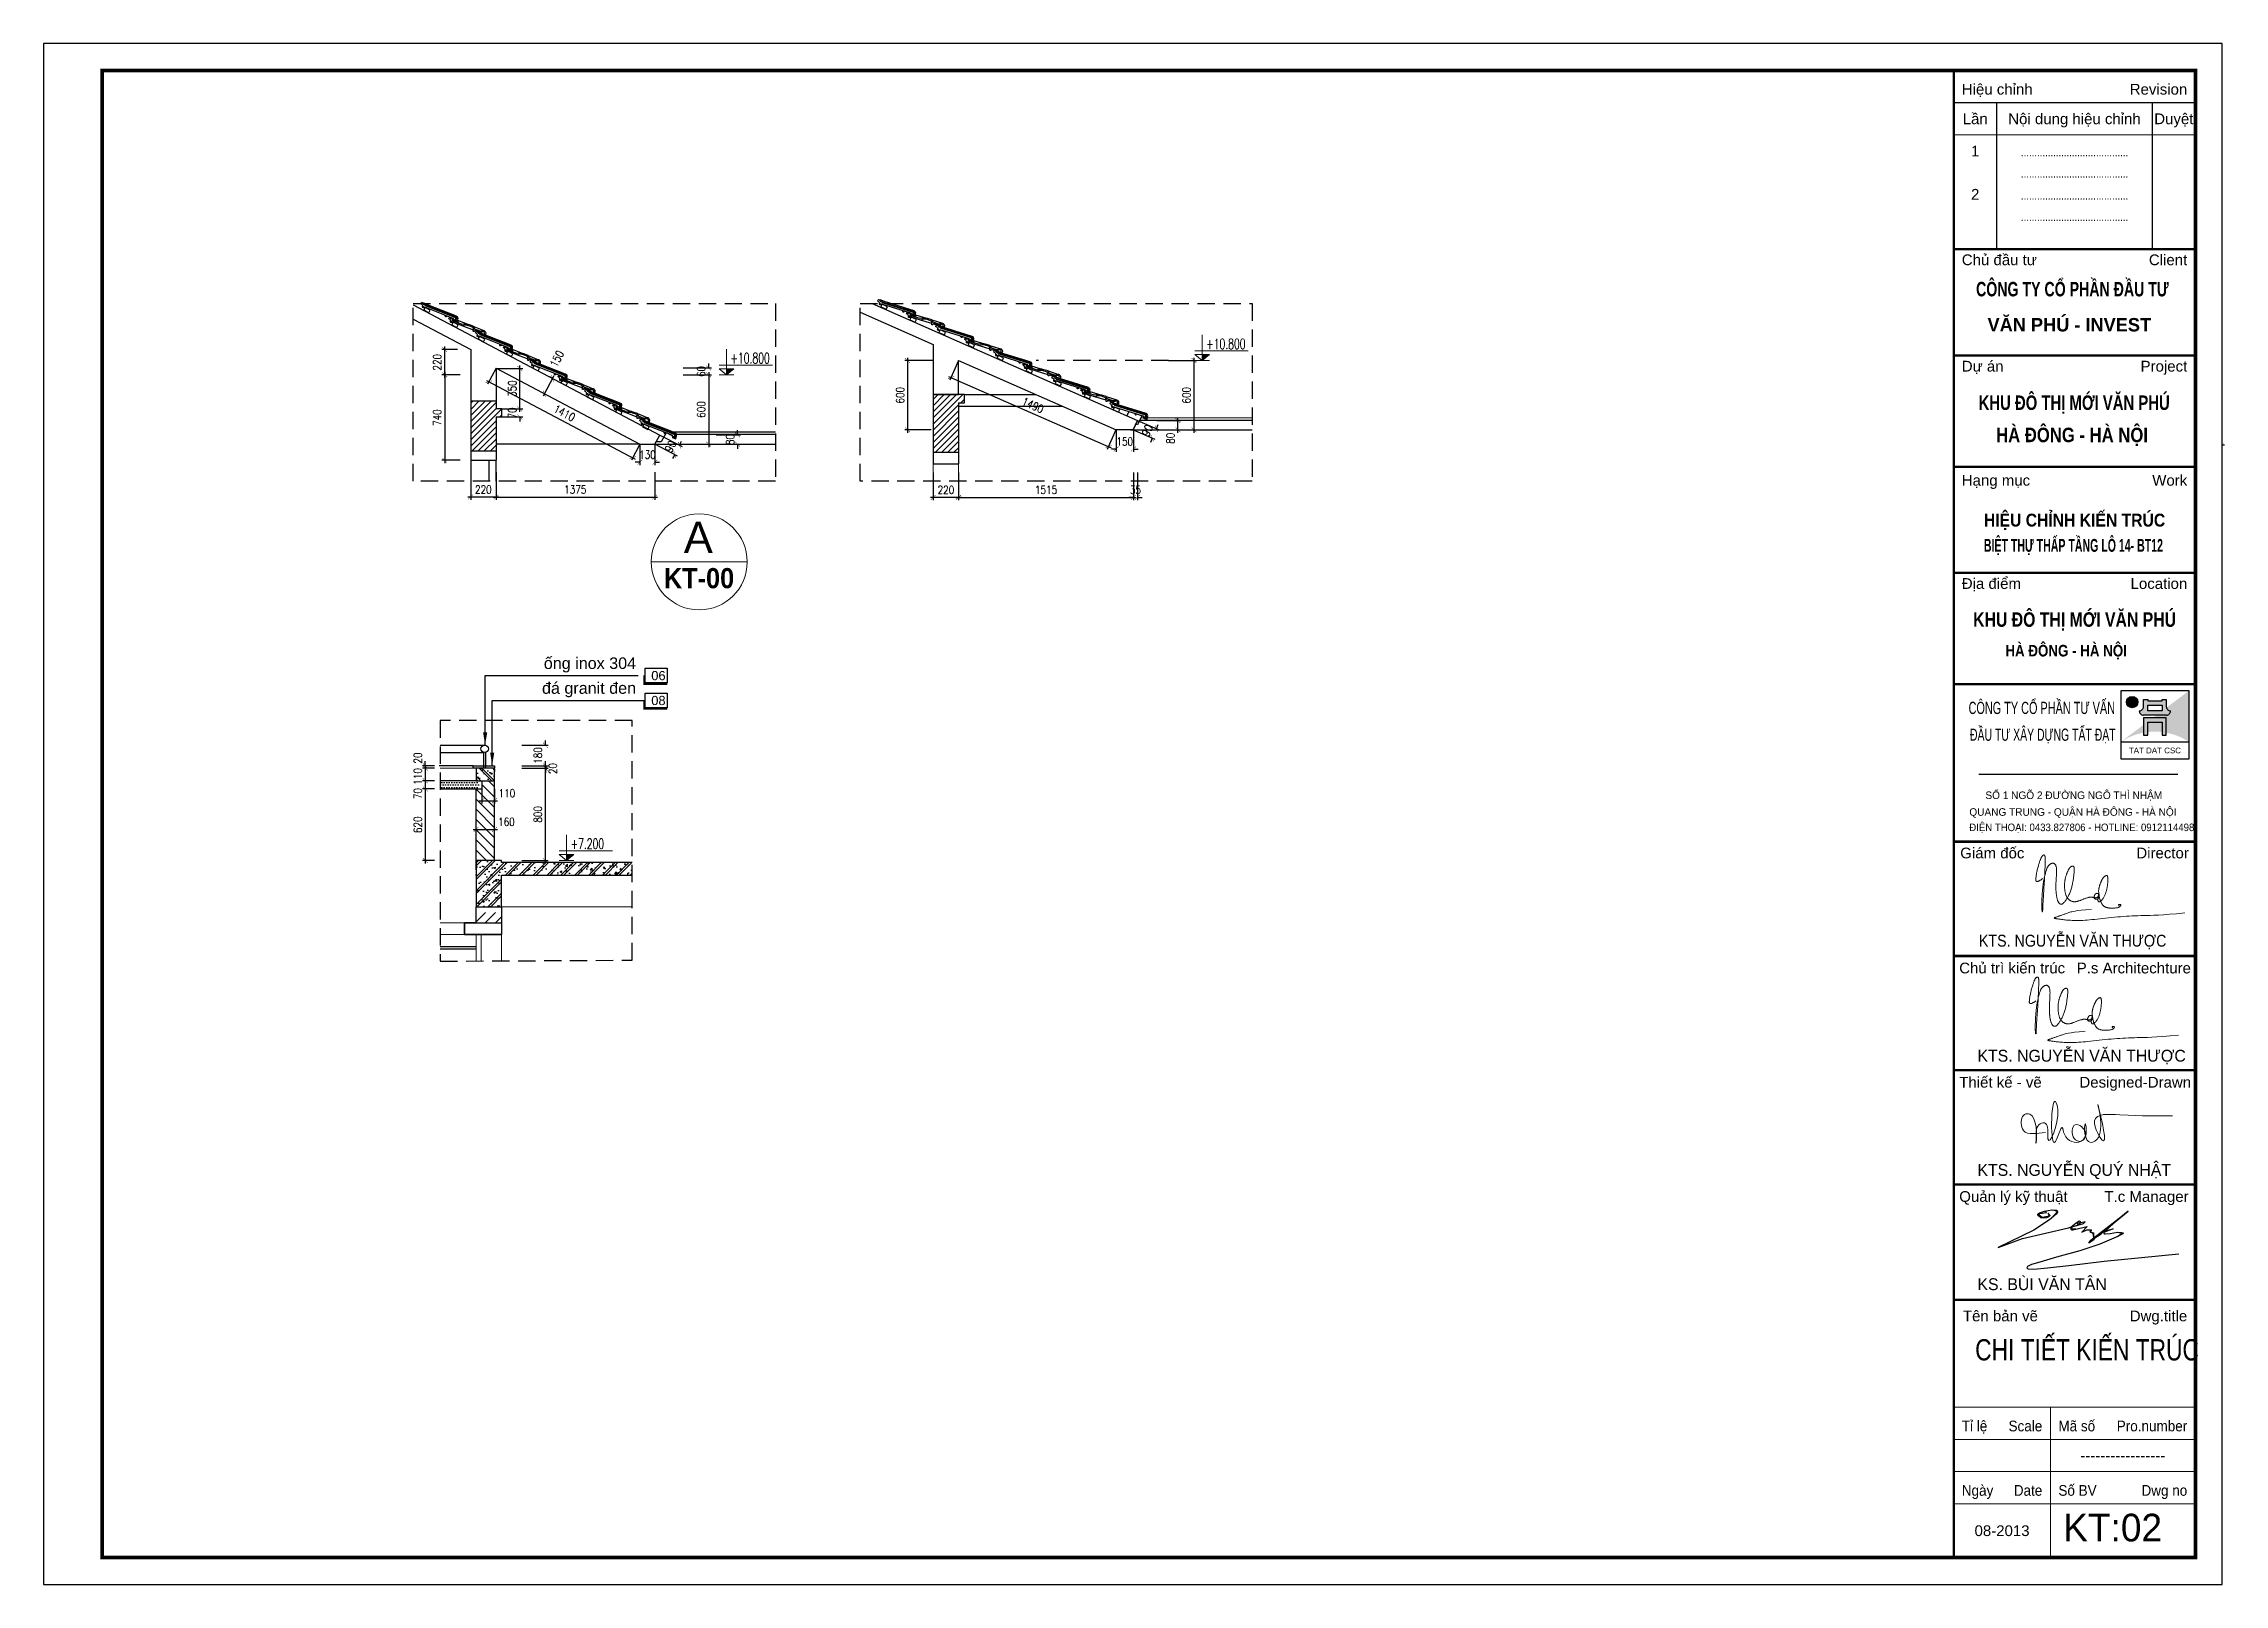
# Model space of a CAD drawing. Header units: millimetres. Extents: x -34806 to 662668, y 63228 to 99452.
# Drawn here: x 559349 to 578250, y 77412 to 90763 of the extents above; entities that cross this region are included whole.
import ezdxf
from ezdxf.enums import TextEntityAlignment as Align

# ---------------------------------------------------------------- set-up
doc = ezdxf.new("R2010")
doc.units = ezdxf.units.MM
doc.header["$LTSCALE"] = 200
doc.header["$MEASUREMENT"] = 0
doc.header["$PDMODE"] = 3
doc.header["$PDSIZE"] = 50
doc.linetypes.add('DASHED2', pattern=[0.375, 0.25, -0.125])
doc.layers.get('0').update_dxf_attribs({"color": 95, "linetype": 'CONTINUOUS'})
doc.layers.get('DEFPOINTS').update_dxf_attribs({"linetype": 'CONTINUOUS'})
for name, color, linetype in [('DIM', 1, 'CONTINUOUS'), ('KHUNGTEN', 7, 'CONTINUOUS'), ('Manh', 8, 'CONTINUOUS'), ('Net_Manh', 155, 'CONTINUOUS'), ('Net_Thay', 7, 'CONTINUOUS'), ('NOITHAT', 32, 'CONTINUOUS'), ('NT', 39, 'CONTINUOUS'), ('TEXT', 7, 'CONTINUOUS'), ('TEXT2', 6, 'CONTINUOUS'), ('TH', 4, 'CONTINUOUS'), ('TPTA-Funiture', 27, 'CONTINUOUS'), ('TPTA-Text', 253, 'CONTINUOUS'), ('TPTA-Virtural', 253, 'CONTINUOUS'), ('TUONG', 2, 'CONTINUOUS')]:
    doc.layers.add(name, color=color, linetype=linetype)
for name, color, linetype, lineweight in [('hacth', 251, 'CONTINUOUS', 13), ('hatch', 251, 'CONTINUOUS', 5), ('thay', 7, 'CONTINUOUS', 18)]:
    doc.layers.add(name, color=color, linetype=linetype, lineweight=lineweight)
doc.styles.add('.VnArial', font='VNARIAL.ttf')
doc.styles.add('Aria H B iso', font='VHARIALB.ttf')
doc.styles.add('Aria H iso', font='VHARIAL.ttf')
doc.styles.add('Arial iso', font='VNARIAL.ttf')
doc.styles.add('Arial N  iso', font='VNARIALN.ttf')
doc.styles.add('CHU HOA Day', font='VHARIAL.ttf')
doc.styles.add('NHO', font='VNCC-RMS.SHX', dxfattribs={"width": 0.8})
doc.styles.add('RomanS', font='romans.shx', dxfattribs={"width": 0.8})
doc.styles.add('Scale', font='vnsimli.shx', dxfattribs={"width": 0.65, "bigfont": 'bigfont.shx'})
doc.styles.add('STYLE2', font='VHHELS.ttf')
doc.styles.add('TEXT1', font='VHARIAL.ttf', dxfattribs={"width": 0.85, "height": 200})
doc.styles.add('VNCC-COM', font='VHAVAN.ttf', dxfattribs={"width": 0.8})
doc.styles.add('VNCC-SIM', font='VHAVAN.ttf', dxfattribs={"width": 0.85})
doc.dimstyles.new('Copy of D1', dxfattribs={"dimscale": 0.5, "dimtxt": 140, "dimasz": 80, "dimexe": 50, "dimexo": 0, "dimgap": 60, "dimtad": 1, "dimdec": 0, "dimzin": 0, "dimdsep": 46, "dimtxsty": 'RomanS', "dimblk1": 'ARCHTICK', "dimblk2": 'ARCHTICK', "dimsah": 1, "dimcen": 100, "dimdle": 50, "dimclrt": 7, "dimadec": 0, "dimazin": 0, "dimtfac": 0.005, "dimtdec": 0, "dimtix": 1, "dimtofl": 0, "dimtmove": 2, "dimatfit": 3, "dimldrblk": 'ARCHTICK', "dimfxl": 1, "dimtvp": 0.8, "dimtolj": 1, "dimtzin": 0, "dimarcsym": 0})
doc.dimstyles.new('DIM-A3', dxfattribs={"dimscale": 0, "dimtxt": 160, "dimasz": 110, "dimexe": 110, "dimexo": 0, "dimgap": 110, "dimtad": 1, "dimdec": 0, "dimdsep": 46, "dimtxsty": 'RomanS', "dimblk1": 'ARCHTICK', "dimblk2": 'ARCHTICK', "dimsah": 1, "dimcen": 0.09, "dimdle": 110, "dimclrd": 256, "dimclre": 256, "dimclrt": 14, "dimadec": 0, "dimazin": 0, "dimtfac": 1, "dimtdec": 0, "dimtix": 1, "dimtmove": 2, "dimatfit": 3, "dimfxl": 110, "dimtolj": 1, "dimarcsym": 0})
pattern_1 = [(45, (36473.885, -114049.677), (-26.5165043, 26.5165043), [])]

msp = doc.modelspace()

# ---------------------------------------------------------------- texts
at = {"layer": 'TEXT', "style": 'VNCC-COM', "width": 0.8}
msp.add_text('chi tiÕt kiÕn tróc', height=184.331, dxfattribs=at).set_placement((576089.8, 79352.5))
at = {"layer": 'TEXT', "style": 'STYLE2'}
msp.add_text('kt:02', height=240.05, dxfattribs=at).set_placement((576853.3, 77784.2))
at = {"layer": 'TEXT', "char_height": 100, "width": 1631.395, "attachment_point": 3, "style": 'Arial iso'}
for s, insert in [('èng inox 304', (564483.7, 85444.1)), ('®¸ granit ®en', (564483.7, 85228.7))]:
    msp.add_mtext(s, dxfattribs=dict(at, insert=insert))
at = {"layer": 'TEXT', "style": 'CHU HOA Day', "text_generation_flag": 4}
msp.add_attdef('A', text='a', height=270, rotation=180, dxfattribs=at).set_placement((565022.9, 86349.5), align=Align.CENTER)
at = {"layer": 'TEXT', "linetype": 'Continuous', "style": 'Aria H B iso', "width": 0.9}
msp.add_attdef('KT-00', text='kt-00', height=174.63, dxfattribs=at).set_placement((565029.1, 86043.5), align=Align.CENTER)

# ---------------------------------------------------------------- blocks, each defined once
blk = doc.blocks.new('A$C5F910C25')
at = {"layer": 'Net_Thay', "ltscale": 0.5, "true_color": 0x0f9997}
h = blk.add_hatch(color=134, dxfattribs=at)
edge = h.paths.add_edge_path()
edge.add_line((24, 24), (0, 6))
edge.add_arc((12, -12.2), 21.8, 56.60151, 123.39849, ccw=False)
edge.add_line((24, 6), (24, 24))
h = blk.add_hatch(color=134, dxfattribs=at)
edge = h.paths.add_edge_path()
edge.add_arc((4, 20), 2, 0, 180)
edge.add_arc((4, 20), 2, 180, 360)
at = {"layer": 'Net_Thay', "ltscale": 0.5, "true_color": 0x001e02}
h = blk.add_hatch(color=98, dxfattribs=at)
h.paths.add_polyline_path([(16, 14.4), (8, 14.4), (8, 8.4), (9.5, 8.4), (9.5, 12.9), (14.5, 12.9), (14.5, 8.4), (16, 8.4)])
h.paths.add_polyline_path([(14.5, 16.9), (9.5, 16.9), (9.5, 18.9), (14.5, 18.9)], flags=16)
edge = h.paths.add_edge_path()
edge.add_arc((17.5, 18.4), 1.5, 180, 270, ccw=False)
edge.add_line((16, 18.4), (16, 20.9))
edge.add_line((16, 20.9), (14.5, 20.9))
edge.add_line((14.5, 20.9), (14.5, 20.4))
edge.add_line((14.5, 20.4), (9.5, 20.4))
edge.add_line((9.5, 20.4), (9.5, 20.9))
edge.add_line((9.5, 20.9), (8, 20.9))
edge.add_line((8, 20.9), (8, 18.4))
edge.add_arc((6.5, 18.4), 1.5, 270, 360, ccw=False)
edge.add_arc((8, 16.9), 1.5, 180, 270)
edge.add_line((8, 15.4), (16, 15.4))
edge.add_arc((16, 16.9), 1.5, 270, 360)
at = {"layer": 'Net_Thay', "color": 2, "ltscale": 0.5}
blk.add_line((0, 6), (24, 6), dxfattribs=at)
at = {"layer": 'Net_Thay', "ltscale": 0.5}
blk.add_lwpolyline([(0, 0), (24, 0), (24, 24), (0, 24)], close=True, dxfattribs=at)
at = {"layer": 'Net_Thay', "color": 98, "ltscale": 0.5, "true_color": 0x001e02}
blk.add_lwpolyline([(16, 15.4), (8, 15.4, -0.414214), (6.5, 16.9, 0.414214), (8, 18.4), (8, 20.9), (9.5, 20.9), (9.5, 20.4), (14.5, 20.4), (14.5, 20.9), (16, 20.9), (16, 18.4, 0.414214), (17.5, 16.9, -0.414214)], format="xyb", close=True, dxfattribs=at)
for points in [[(14.5, 16.9), (9.5, 16.9), (9.5, 18.9), (14.5, 18.9)], [(8, 14.4), (8, 8.4), (9.5, 8.4), (9.5, 12.9), (14.5, 12.9), (14.5, 8.4), (16, 8.4), (16, 14.4)]]:
    blk.add_lwpolyline(points, close=True, dxfattribs=at)
at = {"layer": 'Net_Thay', "color": 134, "ltscale": 0.5, "true_color": 0x0f9997}
blk.add_circle((4, 20), 2, dxfattribs=at)
at = {"layer": 'Net_Thay', "color": 2, "style": '.VnArial'}
blk.add_text('TAT DAT CSC', height=2, dxfattribs=at).set_placement((2.84, 2))
blk = doc.blocks.new('eyey')
at = {"layer": 'TEXT'}
blk.add_lwpolyline([(857598, -329566), (858221, -330064), (858651, -330415), (858732, -330999), (857985, -331594), (857001, -332040), (855251, -332170), (853778, -331988), (852444, -330783, -0.43874207), (852435, -329839), (853068, -329329), (855860, -328456), (859862, -327752), (862169, -327861, -0.52753107), (862824, -328922), (862263, -329997), (858501, -333190), (849998, -338818), (830763, -348112), (844015, -343247), (868918, -337466), (876988, -335232), (877866, -334275), (875791, -334754), (875192, -334116), (874674, -333917), (873078, -334913), (870285, -337066, 0.87648441), (871163, -338581), (879063, -336707), (876030, -339776), (878863, -338581), (880914, -338538, -0.67897017), (881138, -339070), (880465, -339743), (882366, -340167), (882523, -344014), (879841, -345842), (880914, -344171), (901170, -328430), (888030, -339316), (893139, -338110), (888339, -339821, 1.04482306), (888704, -340719), (891399, -340550), (895469, -339849), (897603, -339989), (898585, -340158), (898361, -340831), (894793, -342630), (885863, -346421), (875047, -349907), (862289, -353363), (853242, -356064), (848723, -357411), (846645, -358532, 0.7905999), (846954, -359682), (850074, -359907), (857433, -359122), (868980, -357832), (888178, -355522), (928630, -351509)], format="xyb", dxfattribs=at)
at = {"layer": 'TEXT2'}
blk.add_lwpolyline([(874449, -334606), (875013, -334916), (874942, -335493), (873969, -335662), (873645, -335352), (873984, -334803), (874449, -334606)], dxfattribs=at)
at = {"layer": 'TH'}
for points in [[(857598, -329566), (858324, -330711), (857636, -331414), (854668, -331804), (853122, -330758, -0.64017933), (853278, -329806), (856949, -329244), (856369, -328366)], [(872753, -338203), (871152, -338252, -0.67294268), (870752, -337349, 0.08429198), (871681, -335989, -4.56257118)], [(895092, -339914), (897074, -340190, -0.60421275), (897360, -340984), (895356, -342346)]]:
    blk.add_lwpolyline(points, format="xyb", dxfattribs=at)
for points in [[(882530, -343232), (886628, -340681), (888030, -339316), (901170, -328430), (895230, -333351), (888856, -339121)], [(880465, -339743), (882016, -340407), (882480, -342954)], [(882369, -343261), (882330, -343965), (880467, -345241), (881028, -344278), (882369, -343261)]]:
    blk.add_lwpolyline(points, dxfattribs=at)
at = {"layer": 'TUONG'}
blk.add_lwpolyline([(860168, -327766), (861604, -328110, -0.3773591), (862396, -329233), (861839, -329994), (859245, -332558)], format="xyb", dxfattribs=at)
blk = doc.blocks.new('khung')
at = {"color": 8}
blk.add_line((27623, 17767), (30915, 17767), dxfattribs=at)
at = {"color": 4, "const_width": 34.9}
for points in [[(27623, 19305), (31115, 19305)], [(27623, 19305), (31115, 19305)], [(27623, 17767), (31115, 17767)], [(27623, 17767), (31115, 17767)], [(27623, 17767), (31115, 17767)]]:
    blk.add_lwpolyline(points, dxfattribs=at)
at = {"color": 7}
for points in [[(28904, 10203), (28898, 10197), (28892, 10191), (28886, 10187), (28879, 10183), (28873, 10179), (28867, 10176), (28861, 10173), (28856, 10171), (28851, 10169), (28847, 10167), (28844, 10165), (28840, 10164), (28837, 10163), (28835, 10162), (28832, 10162), (28830, 10161), (28828, 10161), (28826, 10162), (28823, 10162), (28821, 10162), (28820, 10163), (28818, 10164), (28816, 10165), (28814, 10166), (28813, 10168), (28812, 10170), (28811, 10172), (28810, 10175), (28809, 10179), (28809, 10184), (28809, 10190), (28809, 10198), (28810, 10207), (28811, 10217), (28813, 10229), (28814, 10242), (28816, 10255), (28819, 10269), (28821, 10284), (28824, 10299), (28827, 10314), (28831, 10329), (28835, 10344), (28838, 10359), (28842, 10374), (28846, 10388), (28850, 10401), (28854, 10414), (28857, 10426), (28861, 10438), (28864, 10449), (28868, 10459), (28871, 10468), (28875, 10477), (28878, 10485), (28881, 10493), (28885, 10500), (28888, 10507), (28891, 10513), (28895, 10518), (28898, 10523), (28901, 10528), (28905, 10532), (28908, 10535), (28911, 10538), (28914, 10541), (28917, 10542), (28919, 10544), (28922, 10545), (28924, 10545), (28927, 10545), (28929, 10545), (28931, 10544), (28932, 10543), (28934, 10542), (28936, 10541), (28937, 10539), (28938, 10537), (28940, 10535), (28941, 10532), (28942, 10530), (28942, 10527), (28943, 10523), (28944, 10519), (28944, 10513), (28945, 10507), (28945, 10500), (28945, 10492), (28946, 10482), (28946, 10471), (28946, 10459), (28945, 10446), (28945, 10431), (28945, 10416), (28944, 10399), (28944, 10381), (28943, 10362), (28942, 10343), (28941, 10322), (28940, 10300), (28939, 10276), (28938, 10252), (28936, 10226), (28935, 10199), (28933, 10170), (28931, 10141), (28929, 10111), (28927, 10080), (28926, 10050), (28924, 10020), (28922, 9990), (28920, 9962), (28918, 9935), (28917, 9910), (28915, 9886), (28914, 9864), (28913, 9844), (28912, 9826), (28911, 9809), (28910, 9794), (28910, 9781), (28909, 9770), (28909, 9761), (28909, 9753), (28908, 9746), (28908, 9740), (28907, 9735), (28907, 9732), (28906, 9728), (28905, 9726), (28904, 9725), (28903, 9724), (28902, 9726), (28901, 9728), (28900, 9733), (28899, 9739), (28898, 9748), (28897, 9759), (28896, 9771), (28896, 9786), (28895, 9803), (28895, 9822), (28896, 9842), (28896, 9865), (28897, 9889), (28898, 9915), (28899, 9941), (28901, 9968), (28903, 9995), (28905, 10021), (28907, 10047), (28909, 10071), (28912, 10093), (28914, 10113), (28917, 10132), (28919, 10150), (28922, 10167), (28925, 10183), (28929, 10199), (28932, 10215), (28935, 10231), (28939, 10246), (28943, 10262), (28947, 10277), (28950, 10291), (28954, 10304), (28958, 10317), (28962, 10328), (28965, 10338), (28968, 10347), (28972, 10355), (28975, 10362), (28978, 10368), (28981, 10374), (28984, 10378), (28988, 10383), (28991, 10387), (28994, 10392), (28998, 10396), (29001, 10399), (29005, 10403), (29009, 10406), (29013, 10409), (29017, 10412), (29021, 10415), (29025, 10417), (29030, 10420), (29034, 10421), (29038, 10423), (29042, 10424), (29047, 10425), (29051, 10426), (29055, 10426), (29058, 10426), (29062, 10426), (29066, 10425), (29069, 10424), (29073, 10422), (29076, 10420), (29079, 10418), (29083, 10415), (29086, 10412), (29089, 10409), (29092, 10405), (29094, 10401), (29097, 10396), (29099, 10391), (29101, 10385), (29103, 10379), (29105, 10372), (29106, 10365), (29107, 10358), (29107, 10349), (29108, 10341), (29108, 10332), (29108, 10322), (29108, 10313), (29108, 10302), (29108, 10292), (29108, 10281), (29107, 10269), (29107, 10258), (29106, 10247), (29106, 10235), (29105, 10223), (29104, 10212), (29104, 10200), (29103, 10189), (29103, 10178), (29102, 10167), (29102, 10156), (29101, 10146), (29101, 10136), (29101, 10126), (29100, 10116), (29100, 10107), (29100, 10097), (29100, 10088), (29100, 10078), (29100, 10069), (29100, 10059), (29100, 10050), (29101, 10040), (29101, 10030), (29102, 10020), (29102, 10011), (29103, 10001), (29104, 9992), (29105, 9983), (29106, 9974), (29107, 9965), (29108, 9957), (29110, 9949), (29111, 9941), (29112, 9933), (29114, 9926), (29116, 9918), (29117, 9912), (29119, 9905), (29121, 9899), (29123, 9893), (29125, 9887), (29127, 9882), (29129, 9876), (29131, 9871), (29134, 9867), (29136, 9862), (29139, 9858), (29142, 9854), (29145, 9851), (29147, 9847), (29150, 9844), (29153, 9842), (29156, 9840), (29159, 9838), (29163, 9836), (29166, 9835), (29169, 9834), (29172, 9834), (29175, 9833), (29178, 9833), (29182, 9833), (29185, 9834), (29189, 9835), (29193, 9836), (29197, 9839), (29201, 9842), (29206, 9846), (29211, 9851), (29216, 9857), (29222, 9864), (29228, 9871), (29234, 9879), (29240, 9888), (29247, 9897), (29253, 9906), (29259, 9916), (29265, 9926), (29271, 9936), (29277, 9947), (29283, 9958), (29289, 9969), (29294, 9981), (29299, 9994), (29305, 10007), (29310, 10020), (29315, 10034), (29319, 10049), (29324, 10063), (29328, 10078), (29332, 10093), (29335, 10109), (29339, 10124), (29342, 10139), (29345, 10155), (29347, 10170), (29350, 10185), (29352, 10200), (29354, 10215), (29356, 10229), (29358, 10243), (29359, 10257), (29361, 10270), (29362, 10283), (29363, 10295), (29364, 10306), (29364, 10316), (29365, 10325), (29365, 10333), (29365, 10341), (29365, 10347), (29365, 10352), (29364, 10357), (29363, 10361), (29363, 10364), (29362, 10367), (29361, 10370), (29359, 10373), (29358, 10375), (29356, 10377), (29355, 10379), (29353, 10380), (29351, 10381), (29349, 10382), (29347, 10383), (29345, 10383), (29342, 10384), (29340, 10384), (29337, 10383), (29335, 10383), (29332, 10382), (29329, 10381), (29326, 10380), (29323, 10379), (29320, 10377), (29317, 10375), (29314, 10373), (29311, 10371), (29308, 10369), (29306, 10366), (29303, 10363), (29300, 10360), (29298, 10357), (29295, 10353), (29293, 10349), (29290, 10346), (29288, 10341), (29285, 10337), (29283, 10333), (29280, 10328), (29278, 10324), (29276, 10319), (29273, 10313), (29271, 10308), (29268, 10302), (29265, 10295), (29262, 10288), (29260, 10281), (29257, 10273), (29254, 10266), (29251, 10257), (29248, 10249), (29245, 10241), (29243, 10232), (29240, 10223), (29238, 10215), (29236, 10206), (29234, 10197), (29232, 10188), (29230, 10180), (29229, 10171), (29228, 10162), (29227, 10153), (29226, 10144), (29225, 10135), (29225, 10125), (29225, 10116), (29225, 10107), (29225, 10098), (29225, 10088), (29225, 10079), (29226, 10069), (29226, 10060), (29227, 10050), (29228, 10041), (29229, 10031), (29231, 10021), (29232, 10012), (29234, 10002), (29237, 9993), (29239, 9984), (29242, 9975), (29245, 9966), (29248, 9958), (29252, 9950), (29255, 9943), (29259, 9935), (29263, 9929), (29268, 9923), (29272, 9917), (29277, 9911), (29281, 9906), (29286, 9902), (29291, 9897), (29296, 9893), (29301, 9890), (29307, 9886), (29312, 9883), (29317, 9880), (29323, 9878), (29329, 9876), (29335, 9874), (29341, 9872), (29348, 9871), (29355, 9870), (29361, 9870), (29368, 9870), (29376, 9870), (29383, 9870), (29390, 9871), (29397, 9873), (29405, 9874), (29412, 9876), (29420, 9878), (29428, 9881), (29436, 9883), (29444, 9886), (29453, 9889), (29461, 9892), (29470, 9896), (29479, 9899), (29488, 9903), (29497, 9907), (29506, 9910), (29515, 9913), (29524, 9917), (29533, 9920), (29542, 9923), (29551, 9925), (29559, 9927), (29567, 9929), (29575, 9931), (29583, 9933), (29590, 9934), (29597, 9934), (29604, 9935), (29610, 9935), (29616, 9935), (29621, 9934), (29627, 9934), (29632, 9933), (29637, 9932), (29641, 9932), (29646, 9931), (29650, 9930), (29655, 9929), (29659, 9929), (29663, 9928), (29668, 9927), (29672, 9927), (29676, 9927), (29681, 9927), (29685, 9927), (29689, 9928), (29694, 9929), (29698, 9931), (29701, 9933), (29705, 9937), (29708, 9940), (29711, 9945), (29713, 9950), (29715, 9955), (29717, 9960), (29717, 9965), (29718, 9970), (29717, 9975), (29716, 9978), (29715, 9982), (29713, 9984), (29710, 9986), (29707, 9988), (29704, 9989), (29701, 9990), (29698, 9990), (29694, 9991), (29691, 9990), (29688, 9990), (29684, 9989), (29681, 9988), (29678, 9986), (29675, 9984), (29672, 9982), (29670, 9980), (29667, 9977), (29665, 9974), (29663, 9970), (29661, 9966), (29659, 9962), (29657, 9958), (29656, 9953), (29654, 9949), (29653, 9944), (29653, 9939), (29653, 9934), (29653, 9929), (29654, 9925), (29655, 9920), (29657, 9917), (29660, 9914), (29664, 9911), (29668, 9910), (29672, 9908), (29677, 9907), (29681, 9906), (29686, 9906), (29690, 9906), (29694, 9907), (29698, 9907), (29701, 9908), (29704, 9909), (29706, 9911), (29708, 9913), (29710, 9915), (29712, 9917), (29713, 9920), (29714, 9923), (29715, 9926), (29716, 9930), (29716, 9932), (29716, 9935), (29716, 9937), (29715, 9938), (29714, 9938), (29713, 9937), (29712, 9936), (29711, 9934), (29709, 9931), (29708, 9928), (29707, 9925), (29706, 9921), (29705, 9917), (29705, 9912), (29704, 9908), (29705, 9903), (29705, 9899), (29706, 9894), (29707, 9889), (29708, 9885), (29709, 9881), (29711, 9877), (29714, 9874), (29716, 9871), (29719, 9869), (29723, 9868), (29727, 9867), (29731, 9868), (29736, 9870), (29741, 9873), (29747, 9877), (29753, 9882), (29759, 9888), (29765, 9894), (29771, 9902), (29777, 9910), (29783, 9918), (29788, 9927), (29794, 9936), (29799, 9945), (29804, 9955), (29808, 9965), (29813, 9975), (29817, 9986), (29821, 9996), (29824, 10006), (29827, 10017), (29830, 10027), (29833, 10038), (29835, 10048), (29838, 10059), (29840, 10069), (29841, 10079), (29843, 10089), (29845, 10099), (29846, 10109), (29847, 10120), (29848, 10130), (29849, 10139), (29850, 10149), (29851, 10159), (29851, 10169), (29851, 10178), (29851, 10188), (29851, 10196), (29851, 10204), (29851, 10212), (29850, 10218), (29849, 10224), (29848, 10229), (29847, 10233), (29846, 10237), (29845, 10240), (29844, 10242), (29842, 10244), (29841, 10246), (29839, 10247), (29837, 10248), (29835, 10248), (29833, 10248), (29831, 10248), (29829, 10248), (29827, 10247), (29824, 10246), (29821, 10245), (29819, 10244), (29816, 10242), (29813, 10241), (29810, 10239), (29807, 10237), (29804, 10235), (29801, 10232), (29798, 10230), (29795, 10227), (29792, 10225), (29789, 10222), (29786, 10219), (29784, 10216), (29781, 10213), (29779, 10209), (29776, 10205), (29774, 10201), (29772, 10197), (29769, 10193), (29767, 10189), (29765, 10184), (29763, 10179), (29760, 10175), (29758, 10170), (29755, 10165), (29753, 10159), (29750, 10154), (29748, 10148), (29745, 10142), (29743, 10136), (29740, 10130), (29738, 10123), (29736, 10117), (29734, 10110), (29732, 10103), (29730, 10096), (29728, 10089), (29727, 10082), (29725, 10076), (29724, 10070), (29722, 10064), (29721, 10058), (29720, 10052), (29719, 10046), (29719, 10040), (29718, 10033), (29718, 10026), (29718, 10018), (29719, 10009), (29720, 10001), (29721, 9992), (29722, 9982), (29723, 9973), (29724, 9964), (29726, 9954), (29727, 9945), (29729, 9937), (29731, 9928), (29732, 9920), (29734, 9912), (29737, 9903), (29739, 9895), (29742, 9887), (29745, 9879), (29749, 9871), (29752, 9864), (29756, 9856), (29760, 9849), (29764, 9842), (29767, 9836), (29771, 9830), (29774, 9825), (29778, 9821), (29781, 9817), (29784, 9813), (29787, 9810), (29791, 9807), (29794, 9805), (29798, 9802), (29802, 9799), (29806, 9797), (29810, 9794), (29815, 9792), (29821, 9790), (29826, 9788), (29833, 9786), (29840, 9784), (29847, 9782), (29855, 9781), (29863, 9779), (29872, 9778), (29881, 9777), (29891, 9777), (29901, 9776), (29911, 9776), (29922, 9776), (29932, 9776), (29943, 9777), (29953, 9778), (29963, 9779), (29973, 9780), (29982, 9782), (29990, 9783), (29998, 9786), (30005, 9788), (30011, 9791), (30016, 9794), (30021, 9796), (30024, 9799), (30028, 9802), (30031, 9805), (30033, 9807), (30035, 9810), (30036, 9812), (30037, 9814), (30038, 9816), (30039, 9817), (30039, 9819), (30039, 9821), (30039, 9822), (30039, 9823), (30038, 9824), (30038, 9825), (30037, 9826), (30037, 9827), (30036, 9828), (30035, 9829), (30034, 9829), (30033, 9830), (30031, 9830), (30030, 9830), (30029, 9831), (30027, 9831), (30026, 9831), (30025, 9831), (30024, 9831), (30022, 9831), (30021, 9831), (30020, 9831), (30019, 9831), (30018, 9830), (30017, 9830), (30016, 9830), (30015, 9830), (30013, 9830), (30012, 9829), (30011, 9829), (30010, 9829), (30009, 9828), (30009, 9828), (30008, 9827), (30007, 9827), (30007, 9826), (30006, 9826), (30006, 9825), (30006, 9825), (30005, 9824), (30005, 9823), (30005, 9823), (30005, 9822), (30005, 9822), (30005, 9821), (30005, 9821), (30006, 9820), (30006, 9819), (30007, 9819), (30008, 9818), (30009, 9817), (30011, 9817), (30012, 9816), (30014, 9816), (30015, 9816), (30016, 9816), (30016, 9817), (30016, 9818)], [(29615, 9762), (29531, 9754), (29465, 9747), (29414, 9741), (29376, 9735), (29349, 9730), (29329, 9725), (29314, 9721), (29302, 9716), (29289, 9712), (29277, 9708), (29265, 9703), (29253, 9699), (29240, 9695), (29229, 9691), (29217, 9687), (29206, 9683), (29195, 9679), (29185, 9675), (29176, 9672), (29167, 9669), (29158, 9666), (29149, 9663), (29141, 9660), (29133, 9657), (29126, 9654), (29119, 9652), (29112, 9649), (29105, 9647), (29099, 9645), (29094, 9643), (29090, 9642), (29086, 9640), (29082, 9639), (29080, 9638), (29078, 9637), (29077, 9636), (29076, 9636), (29075, 9635), (29075, 9635), (29074, 9634), (29074, 9634), (29074, 9633), (29074, 9633), (29075, 9632), (29076, 9632), (29077, 9631), (29079, 9630), (29081, 9629), (29084, 9628), (29088, 9627), (29093, 9626), (29098, 9625), (29105, 9624), (29112, 9623), (29121, 9621), (29131, 9620), (29142, 9618), (29154, 9616), (29168, 9615), (29182, 9613), (29198, 9611), (29215, 9609), (29232, 9607), (29251, 9605), (29270, 9604), (29290, 9602), (29311, 9601), (29334, 9599), (29357, 9598), (29381, 9598), (29407, 9598), (29433, 9598), (29461, 9599), (29490, 9600), (29521, 9602), (29553, 9605), (29586, 9608), (29621, 9611), (29657, 9614), (29695, 9618), (29735, 9623), (29776, 9627), (29819, 9631), (29862, 9636), (29906, 9640), (29949, 9645), (29993, 9649), (30036, 9653), (30078, 9656), (30120, 9659), (30161, 9661), (30202, 9664), (30244, 9666), (30285, 9667), (30328, 9668), (30371, 9669), (30416, 9670), (30464, 9671), (30518, 9673), (30581, 9676), (30655, 9680), (30741, 9687), (30844, 9695), (30965, 9707)], [(28810, 8438), (28804, 8432), (28798, 8426), (28792, 8422), (28785, 8417), (28779, 8414), (28773, 8411), (28767, 8408), (28762, 8406), (28757, 8403), (28753, 8402), (28750, 8400), (28746, 8399), (28744, 8398), (28741, 8397), (28738, 8397), (28736, 8396), (28734, 8396), (28732, 8396), (28730, 8397), (28728, 8397), (28726, 8398), (28724, 8399), (28722, 8400), (28721, 8401), (28719, 8403), (28718, 8405), (28717, 8407), (28716, 8410), (28716, 8414), (28715, 8419), (28715, 8425), (28716, 8433), (28716, 8442), (28717, 8452), (28719, 8464), (28720, 8476), (28722, 8490), (28725, 8504), (28727, 8519), (28730, 8534), (28734, 8549), (28737, 8564), (28741, 8579), (28744, 8594), (28748, 8608), (28752, 8623), (28756, 8636), (28760, 8649), (28764, 8661), (28767, 8673), (28771, 8683), (28774, 8693), (28777, 8703), (28781, 8712), (28784, 8720), (28787, 8728), (28791, 8735), (28794, 8742), (28797, 8748), (28801, 8753), (28804, 8758), (28807, 8763), (28811, 8767), (28814, 8770), (28817, 8773), (28820, 8775), (28823, 8777), (28825, 8779), (28828, 8779), (28830, 8780), (28833, 8780), (28835, 8780), (28837, 8779), (28839, 8778), (28840, 8777), (28842, 8776), (28843, 8774), (28844, 8772), (28846, 8770), (28847, 8767), (28848, 8765), (28849, 8761), (28849, 8758), (28850, 8753), (28851, 8748), (28851, 8742), (28851, 8735), (28852, 8727), (28852, 8717), (28852, 8706), (28852, 8694), (28851, 8681), (28851, 8666), (28851, 8651), (28850, 8634), (28850, 8616), (28849, 8597), (28848, 8577), (28847, 8557), (28846, 8534), (28845, 8511), (28844, 8487), (28842, 8461), (28841, 8434), (28839, 8405), (28837, 8376), (28836, 8346), (28834, 8315), (28832, 8285), (28830, 8254), (28828, 8225), (28826, 8197), (28824, 8170), (28823, 8145), (28821, 8121), (28820, 8099), (28819, 8079), (28818, 8061), (28817, 8044), (28816, 8029), (28816, 8016), (28815, 8005), (28815, 7996), (28815, 7988), (28814, 7981), (28814, 7975), (28813, 7970), (28813, 7966), (28812, 7963), (28811, 7961), (28810, 7960), (28809, 7959), (28808, 7961), (28807, 7963), (28806, 7968), (28805, 7974), (28804, 7983), (28803, 7994), (28802, 8006), (28802, 8021), (28802, 8038), (28802, 8056), (28802, 8077), (28802, 8100), (28803, 8124), (28804, 8149), (28805, 8176), (28807, 8203), (28809, 8230), (28811, 8256), (28813, 8282), (28815, 8306), (28818, 8328), (28820, 8348), (28823, 8367), (28826, 8385), (28828, 8402), (28831, 8418), (28835, 8434), (28838, 8450), (28842, 8466), (28845, 8481), (28849, 8497), (28853, 8512), (28857, 8526), (28860, 8539), (28864, 8552), (28868, 8563), (28871, 8573), (28874, 8582), (28878, 8590), (28881, 8597), (28884, 8603), (28887, 8608), (28890, 8613), (28894, 8618), (28897, 8622), (28900, 8627), (28904, 8631), (28908, 8634), (28911, 8638), (28915, 8641), (28919, 8644), (28923, 8647), (28927, 8650), (28931, 8652), (28936, 8654), (28940, 8656), (28944, 8658), (28948, 8659), (28953, 8660), (28957, 8661), (28961, 8661), (28964, 8661), (28968, 8661), (28972, 8660), (28975, 8659), (28979, 8657), (28982, 8655), (28985, 8653), (28989, 8650), (28992, 8647), (28995, 8644), (28998, 8640), (29001, 8635), (29003, 8631), (29005, 8626), (29007, 8620), (29009, 8614), (29011, 8607), (29012, 8600), (29013, 8592), (29014, 8584), (29014, 8576), (29014, 8567), (29015, 8557), (29015, 8547), (29014, 8537), (29014, 8526), (29014, 8516), (29013, 8504), (29013, 8493), (29012, 8482), (29012, 8470), (29011, 8458), (29011, 8447), (29010, 8435), (29009, 8424), (29009, 8413), (29008, 8402), (29008, 8391), (29007, 8381), (29007, 8370), (29007, 8361), (29006, 8351), (29006, 8341), (29006, 8332), (29006, 8323), (29006, 8313), (29006, 8304), (29006, 8294), (29006, 8285), (29007, 8275), (29007, 8265), (29008, 8255), (29008, 8246), (29009, 8236), (29010, 8227), (29011, 8218), (29012, 8209), (29013, 8200), (29014, 8192), (29016, 8183), (29017, 8175), (29019, 8168), (29020, 8160), (29022, 8153), (29023, 8147), (29025, 8140), (29027, 8134), (29029, 8128), (29031, 8122), (29033, 8116), (29035, 8111), (29037, 8106), (29040, 8102), (29042, 8097), (29045, 8093), (29048, 8089), (29051, 8085), (29054, 8082), (29057, 8079), (29060, 8077), (29063, 8075), (29066, 8073), (29069, 8071), (29072, 8070), (29075, 8069), (29078, 8069), (29081, 8068), (29084, 8068), (29088, 8068), (29091, 8069), (29095, 8070), (29099, 8071), (29103, 8074), (29107, 8077), (29112, 8081), (29117, 8086), (29123, 8092), (29128, 8099), (29134, 8106), (29140, 8114), (29147, 8123), (29153, 8132), (29159, 8141), (29165, 8151), (29171, 8161), (29177, 8171), (29183, 8182), (29189, 8193), (29195, 8204), (29200, 8216), (29206, 8229), (29211, 8242), (29216, 8255), (29221, 8269), (29225, 8284), (29230, 8298), (29234, 8313), (29238, 8328), (29242, 8344), (29245, 8359), (29248, 8374), (29251, 8390), (29254, 8405), (29256, 8420), (29258, 8435), (29260, 8450), (29262, 8464), (29264, 8478), (29265, 8492), (29267, 8505), (29268, 8518), (29269, 8530), (29270, 8541), (29270, 8551), (29271, 8560), (29271, 8568), (29271, 8575), (29271, 8582), (29271, 8587), (29270, 8592), (29269, 8596), (29269, 8599), (29268, 8602), (29267, 8605), (29265, 8608), (29264, 8610), (29263, 8612), (29261, 8614), (29259, 8615), (29257, 8616), (29255, 8617), (29253, 8618), (29251, 8618), (29248, 8619), (29246, 8618), (29243, 8618), (29241, 8618), (29238, 8617), (29235, 8616), (29232, 8615), (29229, 8614), (29226, 8612), (29223, 8610), (29220, 8608), (29217, 8606), (29215, 8604), (29212, 8601), (29209, 8598), (29206, 8595), (29204, 8592), (29201, 8588), (29199, 8584), (29196, 8580), (29194, 8576), (29191, 8572), (29189, 8568), (29187, 8563), (29184, 8558), (29182, 8553), (29179, 8548), (29177, 8542), (29174, 8536), (29171, 8530), (29169, 8523), (29166, 8516), (29163, 8508), (29160, 8501), (29157, 8492), (29154, 8484), (29151, 8476), (29149, 8467), (29146, 8458), (29144, 8450), (29142, 8441), (29140, 8432), (29138, 8423), (29137, 8414), (29135, 8406), (29134, 8397), (29133, 8388), (29132, 8379), (29132, 8370), (29131, 8360), (29131, 8351), (29131, 8342), (29131, 8333), (29131, 8323), (29131, 8314), (29132, 8304), (29132, 8295), (29133, 8285), (29134, 8275), (29135, 8266), (29137, 8256), (29139, 8247), (29141, 8237), (29143, 8228), (29145, 8219), (29148, 8210), (29151, 8201), (29154, 8193), (29158, 8185), (29162, 8177), (29165, 8170), (29170, 8164), (29174, 8158), (29178, 8152), (29183, 8146), (29188, 8141), (29192, 8137), (29197, 8132), (29202, 8128), (29207, 8125), (29213, 8121), (29218, 8118), (29224, 8115), (29229, 8113), (29235, 8111), (29241, 8109), (29248, 8107), (29254, 8106), (29261, 8105), (29268, 8105), (29275, 8105), (29282, 8105), (29289, 8105), (29296, 8106), (29304, 8107), (29311, 8109), (29319, 8111), (29326, 8113), (29334, 8115), (29342, 8118), (29350, 8121), (29359, 8124), (29367, 8127), (29376, 8131), (29385, 8134), (29394, 8138), (29403, 8141), (29412, 8145), (29421, 8148), (29431, 8152), (29439, 8155), (29448, 8157), (29457, 8160), (29465, 8162), (29474, 8164), (29481, 8166), (29489, 8167), (29496, 8169), (29503, 8169), (29510, 8170), (29516, 8170), (29522, 8170), (29527, 8169), (29533, 8169), (29538, 8168), (29543, 8167), (29547, 8167), (29552, 8166), (29556, 8165), (29561, 8164), (29565, 8164), (29570, 8163), (29574, 8162), (29578, 8162), (29583, 8162), (29587, 8162), (29591, 8162), (29596, 8163), (29600, 8164), (29604, 8166), (29607, 8168), (29611, 8171), (29614, 8175), (29617, 8180), (29619, 8185), (29621, 8190), (29623, 8195), (29624, 8200), (29624, 8205), (29624, 8209), (29623, 8213), (29621, 8216), (29619, 8219), (29616, 8221), (29613, 8223), (29610, 8224), (29607, 8225), (29604, 8225), (29600, 8225), (29597, 8225), (29594, 8225), (29590, 8224), (29587, 8223), (29584, 8221), (29581, 8219), (29579, 8217), (29576, 8215), (29573, 8212), (29571, 8208), (29569, 8205), (29567, 8201), (29565, 8197), (29563, 8193), (29562, 8188), (29560, 8184), (29559, 8179), (29559, 8174), (29559, 8169), (29559, 8164), (29560, 8159), (29561, 8155), (29563, 8152), (29566, 8149), (29570, 8146), (29574, 8144), (29578, 8143), (29583, 8142), (29587, 8141), (29592, 8141), (29596, 8141), (29600, 8141), (29604, 8142), (29607, 8143), (29610, 8144), (29612, 8146), (29615, 8147), (29616, 8150), (29618, 8152), (29619, 8155), (29621, 8158), (29621, 8161), (29622, 8164), (29622, 8167), (29622, 8170), (29622, 8171), (29621, 8173), (29620, 8173), (29619, 8172), (29618, 8171), (29617, 8169), (29615, 8166), (29614, 8163), (29613, 8160), (29612, 8156), (29611, 8152), (29611, 8147), (29611, 8143), (29611, 8138), (29611, 8133), (29612, 8129), (29613, 8124), (29614, 8120), (29615, 8116), (29617, 8112), (29620, 8109), (29622, 8106), (29625, 8104), (29629, 8102), (29633, 8102), (29637, 8103), (29642, 8105), (29648, 8108), (29653, 8112), (29659, 8117), (29665, 8123), (29671, 8129), (29677, 8137), (29683, 8144), (29689, 8153), (29695, 8162), (29700, 8171), (29705, 8180), (29710, 8190), (29714, 8200), (29719, 8210), (29723, 8221), (29727, 8231), (29730, 8241), (29733, 8252), (29736, 8262), (29739, 8273), (29741, 8283), (29744, 8293), (29746, 8304), (29748, 8314), (29749, 8324), (29751, 8334), (29752, 8344), (29754, 8354), (29755, 8364), (29755, 8374), (29756, 8384), (29757, 8394), (29757, 8404), (29757, 8413), (29757, 8422), (29757, 8431), (29757, 8439), (29757, 8447), (29756, 8453), (29755, 8459), (29755, 8464), (29754, 8468), (29752, 8472), (29751, 8475), (29750, 8477), (29748, 8479), (29747, 8481), (29745, 8482), (29743, 8482), (29741, 8483), (29739, 8483), (29737, 8483), (29735, 8483), (29733, 8482), (29730, 8481), (29728, 8480), (29725, 8479), (29722, 8477), (29719, 8476), (29716, 8474), (29713, 8472), (29710, 8470), (29707, 8467), (29704, 8465), (29701, 8462), (29698, 8460), (29695, 8457), (29693, 8454), (29690, 8451), (29687, 8447), (29685, 8444), (29682, 8440), (29680, 8436), (29678, 8432), (29675, 8428), (29673, 8424), (29671, 8419), (29669, 8414), (29666, 8409), (29664, 8405), (29661, 8399), (29659, 8394), (29656, 8389), (29654, 8383), (29651, 8377), (29649, 8371), (29646, 8365), (29644, 8358), (29642, 8352), (29640, 8345), (29638, 8338), (29636, 8331), (29634, 8324), (29633, 8317), (29631, 8311), (29630, 8305), (29628, 8299), (29627, 8293), (29626, 8287), (29625, 8281), (29625, 8275), (29624, 8268), (29624, 8261), (29624, 8253), (29625, 8244), (29626, 8236), (29627, 8226), (29628, 8217), (29629, 8208), (29630, 8198), (29632, 8189), (29633, 8180), (29635, 8172), (29637, 8163), (29638, 8155), (29641, 8146), (29643, 8138), (29645, 8130), (29648, 8122), (29651, 8114), (29655, 8106), (29658, 8098), (29662, 8091), (29666, 8084), (29670, 8077), (29673, 8071), (29677, 8065), (29680, 8060), (29684, 8056), (29687, 8052), (29690, 8048), (29693, 8045), (29697, 8042), (29700, 8039), (29704, 8037), (29708, 8034), (29712, 8032), (29716, 8029), (29721, 8027), (29727, 8025), (29733, 8023), (29739, 8021), (29746, 8019), (29753, 8017), (29761, 8016), (29769, 8014), (29778, 8013), (29788, 8012), (29797, 8012), (29807, 8011), (29817, 8011), (29828, 8011), (29838, 8011), (29849, 8012), (29859, 8013), (29869, 8014), (29879, 8015), (29888, 8017), (29896, 8018), (29904, 8021), (29911, 8023), (29917, 8026), (29922, 8028), (29927, 8031), (29931, 8034), (29934, 8037), (29937, 8040), (29939, 8042), (29941, 8044), (29942, 8047), (29944, 8049), (29944, 8051), (29945, 8052), (29945, 8054), (29945, 8056), (29945, 8057), (29945, 8058), (29945, 8059), (29944, 8060), (29944, 8061), (29943, 8062), (29942, 8063), (29941, 8064), (29940, 8064), (29939, 8065), (29938, 8065), (29936, 8065), (29935, 8066), (29934, 8066), (29932, 8066), (29931, 8066), (29930, 8066), (29929, 8066), (29927, 8066), (29926, 8066), (29925, 8066), (29924, 8065), (29923, 8065), (29922, 8065), (29921, 8065), (29920, 8065), (29919, 8064), (29917, 8064), (29916, 8064), (29915, 8063), (29915, 8063), (29914, 8062), (29913, 8062), (29913, 8061), (29912, 8061), (29912, 8060), (29912, 8060), (29911, 8059), (29911, 8058), (29911, 8058), (29911, 8057), (29911, 8057), (29911, 8056), (29911, 8056), (29912, 8055), (29912, 8054), (29913, 8054), (29914, 8053), (29916, 8052), (29917, 8052), (29919, 8051), (29920, 8051), (29921, 8051), (29922, 8051), (29922, 8052), (29922, 8053)], [(29521, 7997), (29437, 7989), (29371, 7982), (29320, 7976), (29283, 7970), (29255, 7965), (29235, 7960), (29220, 7956), (29208, 7951), (29196, 7947), (29183, 7942), (29171, 7938), (29159, 7934), (29147, 7930), (29135, 7926), (29123, 7922), (29112, 7918), (29102, 7914), (29092, 7910), (29082, 7907), (29073, 7904), (29064, 7901), (29056, 7898), (29047, 7895), (29040, 7892), (29032, 7889), (29025, 7887), (29018, 7884), (29011, 7882), (29006, 7880), (29000, 7878), (28996, 7876), (28992, 7875), (28989, 7874), (28986, 7873), (28984, 7872), (28983, 7871), (28982, 7871), (28981, 7870), (28981, 7870), (28981, 7869), (28980, 7869), (28980, 7868), (28981, 7868), (28981, 7867), (28982, 7867), (28983, 7866), (28985, 7865), (28987, 7864), (28990, 7863), (28994, 7862), (28999, 7861), (29004, 7860), (29011, 7859), (29019, 7858), (29027, 7856), (29037, 7855), (29048, 7853), (29060, 7851), (29074, 7850), (29088, 7848), (29104, 7846), (29121, 7844), (29138, 7842), (29157, 7840), (29176, 7839), (29196, 7837), (29218, 7835), (29240, 7834), (29263, 7833), (29287, 7833), (29313, 7833), (29339, 7833), (29367, 7834), (29396, 7835), (29427, 7837), (29459, 7840), (29492, 7843), (29527, 7846), (29563, 7849), (29601, 7853), (29641, 7857), (29683, 7862), (29725, 7866), (29768, 7871), (29812, 7875), (29855, 7880), (29899, 7884), (29942, 7888), (29984, 7891), (30026, 7894), (30067, 7896), (30108, 7899), (30150, 7900), (30191, 7902), (30234, 7903), (30277, 7904), (30322, 7905), (30370, 7906), (30424, 7908), (30487, 7911), (30561, 7915), (30648, 7922), (30750, 7930), (30871, 7942)]]:
    blk.add_lwpolyline(points, dxfattribs=at)
for points, knots in [([(28809, 6390), (28820, 6471), (28786, 6646), (29012, 6725), (28940, 6191), (29183, 6732), (29031, 7196), (29006, 5991), (29191, 6702), (29218, 6422), (29444, 6340), (29580, 6542), (29338, 6741), (29309, 6441), (29518, 6370), (29551, 6543), (29513, 6743), (29493, 6361), (29852, 6431), (29572, 7417), (29930, 6107), (29517, 6828), (30245, 6766), (30570, 6771), (30788, 6775)], [1829.216934, 1829.216934, 1829.216934, 1829.216934, 2052.740044, 2346.829392, 2630.15887, 3355.55399, 3541.515551, 4433.477739, 4781.213079, 4936.233601, 5341.441378, 5545.383412, 5845.050905, 6152.474723, 6321.670423, 6652.085883, 6721.1327, 7114.479827, 7261.897835, 8082.827124, 8900.610949, 9384.419747, 9967.76735, 11144.313147, 11144.313147, 11144.313147, 11144.313147]), ([(28949, 6531), (28829, 6534), (28610, 6446), (28576, 6806), (28852, 6833), (28816, 6351), (28812, 6382), (28809, 6390)], [0, 0, 0, 0, 520.395728, 824.712378, 1118.802922, 1716.942341, 1766.325621, 1766.325621, 1766.325621, 1766.325621])]:
    blk.add_open_spline(points, degree=3, knots=knots, dxfattribs=at)
at = {"layer": 'DEFPOINTS', "color": 8}
blk.add_lwpolyline([(0, 0), (31503, 0), (31503, 22275), (0, 22275)], close=True, dxfattribs=at)
at = {"layer": 'KHUNGTEN', "color": 8}
for p, q in [((27623, 17767), (30915, 17767)), ((31503, 16475), (31536, 16475))]:
    blk.add_line(p, q, dxfattribs=at)
at = {"layer": 'KHUNGTEN', "color": 4}
for points, const_width in [([(848, 388), (31117, 388), (31117, 21887), (848, 21887)], 54.3), ([(27623, 21887), (31115, 21887), (31115, 388), (27623, 388)], 34.9)]:
    blk.add_lwpolyline(points, close=True, dxfattribs=dict(at, const_width=const_width))
at = {"layer": 'KHUNGTEN', "color": 8, "const_width": 15.5}
for points in [[(27623, 21421), (31115, 21421)], [(28243, 21421), (28243, 19305)], [(30494, 21421), (30494, 19305)], [(27623, 20956), (31115, 20956)], [(27623, 2561), (31115, 2561)], [(29020, 2561), (29020, 388)], [(27623, 2096), (31115, 2096)], [(27623, 1630), (31115, 1630)], [(27623, 1164), (31115, 1164)]]:
    blk.add_lwpolyline(points, dxfattribs=at)
at = {"layer": 'KHUNGTEN', "color": 4, "const_width": 34.9}
for points in [[(27623, 19305), (31115, 19305)], [(27623, 17767), (31115, 17767)], [(27623, 17767), (31115, 17767)], [(27623, 16157), (31115, 16157)], [(27623, 14625), (31115, 14625)], [(27623, 13015), (31115, 13015)], [(27623, 10737), (31115, 10737)], [(27623, 9085), (31115, 9085)], [(27623, 7434), (31115, 7434)], [(27623, 5782), (31115, 5782)], [(27623, 4114), (31115, 4114)]]:
    blk.add_lwpolyline(points, dxfattribs=at)
at = {"layer": 'TEXT', "ltscale": 0.5}
blk.add_line((27987, 11712), (30864, 11712), dxfattribs=at)
at = {"layer": 'Net_Thay', "ltscale": 0.5, "xscale": 41.14443919872792, "yscale": 41.14443919843416, "zscale": 41.14443919841674}
blk.add_blockref('A$C5F910C25', (30038, 11933), dxfattribs=at)
at = {"layer": 'TEXT2', "xscale": 0.02667135677802435, "yscale": 0.02667135642843732, "zscale": 0.02667135655464699}
blk.add_blockref('eyey', (6108, 14156), dxfattribs=at)
at = {"color": 8, "style": 'Arial iso', "width": 1}
blk.add_text('Chñ ®Çu t\xad', height=155.2, dxfattribs=at).set_placement((27739, 19072))
blk.add_text('Client', height=155.2, dxfattribs=at).set_placement((30999, 19072), align=Align.RIGHT)
at = {"color": 7, "style": 'Aria H B iso'}
for s, height, width, p, p2 in [('c«ng ty cæ phÇn ®Çu t\xad', 209.56, 0.702507, (27945, 18621), (30730, 18621)), ('V¨n phó - invest', 194.03, 0.969518, (28111, 18114), (30476, 18114)), ('KHU §¤ THÞ MíI V¡N PHó', 209.56, 0.738944, (27982, 16979), (30746, 16979)), ('     hµ ®«ng - hµ néi      ', 209.56, 0.823662, (27900, 16513), (30833, 16513)), ('KHU §¤ THÞ MíI V¡N PHó', 209.56, 0.784287, (27903, 13844), (30837, 13844)), ('     hµ ®«ng - hµ néi      ', 167.64, 0.823662, (28101, 13415), (30448, 13415))]:
    blk.add_text(s, height=height, dxfattribs=dict(at, width=width)).set_placement(p, p2, align=Align.FIT)
for s, rotation, width, p, p2 in [('hiÖu chØnh kiÕn tróc ', 0.0076, 0.87215, (28058, 15293), (30743, 15293)), ('biÖt thù thÊp tÇng l« 14- bt12', 0.0078, 0.59135, (28058, 14928), (30648, 14928))]:
    blk.add_text(s, height=186.27, rotation=rotation, dxfattribs=dict(at, width=width)).set_placement(p, p2, align=Align.FIT)
at = {"layer": 'KHUNGTEN', "color": 8, "style": 'Arial iso'}
for s, height, width, p in [('HiÖu chØnh', 155.2, 1, (27739, 21538)), ('Dù ¸n', 155.2, 1, (27739, 17534)), ('H¹ng môc', 155.2, 1, (27739, 15884)), ('§Þa ®iÓm', 155.2, 1, (27739, 14392)), ('Gi¸m ®èc', 155.2, 1, (27716, 10496)), ('Director', 155.2, 1, (30263, 10496)), ('Chñ tr× kiÕn tróc', 155.23, 1, (27702, 8833)), ('P.s Architechture', 155.23, 1, (29401, 8833)), ('ThiÕt kÕ - vÏ', 155.23, 1, (27702, 7182)), ('Designed-Drawn', 155.23, 1, (29440, 7182)), ('Qu¶n lý kü thuËt', 155.23, 1, (27702, 5530)), ('T.c Manager', 155.23, 1, (29802, 5530)), ('Tªn b¶n vÏ', 155.2, 1, (27755, 3803)), ('TØ lÖ', 155.2, 0.9, (27739, 2212)), ('M· sè', 155.2, 0.9, (29136, 2212)), ('Ngµy', 155.2, 0.9, (27739, 1281)), ('Sè BV', 155.2, 0.9, (29136, 1281))]:
    blk.add_text(s, height=height, dxfattribs=dict(at, width=width)).set_placement(p)
for s, width, p in [('Revision', 1, (30999, 21538)), ('Project', 1, (30999, 17534)), ('Work', 1, (30999, 15884)), ('Location', 1, (30999, 14392)), ('Dwg.title', 1, (30999, 3803)), ('Scale', 0.9, (28903, 2212)), ('Pro.number', 0.9, (30999, 2212)), ('Date', 0.9, (28903, 1281)), ('Dwg no', 0.9, (30999, 1281))]:
    blk.add_text(s, height=155.2, dxfattribs=dict(at, width=width)).set_placement(p, align=Align.RIGHT)
at = {"layer": 'KHUNGTEN', "color": 8, "style": 'Arial iso', "width": 1}
for s, height, p in [('LÇn', 155.2, (27933, 21188)), ('Néi dung hiÖu chØnh', 155.23, (29369, 21188)), ('DuyÖt', 155.2, (30805, 21188))]:
    blk.add_text(s, height=height, dxfattribs=at).set_placement(p, align=Align.MIDDLE_CENTER)
at = {"layer": 'KHUNGTEN', "color": 8}
for s, height, style, width, p in [('1', 155, 'Arial N  iso', 1, (27933, 20645)), ('........................................', 130.35, 'NHO', 0.8, (29369, 20645)), ('........................................', 130.35, 'NHO', 0.8, (29369, 20335)), ('2', 155, 'Arial N  iso', 1, (27933, 20019)), ('........................................', 130.35, 'NHO', 0.8, (29369, 20019)), ('........................................', 130.35, 'NHO', 0.8, (29369, 19709))]:
    blk.add_text(s, height=height, dxfattribs=dict(at, style=style, width=width)).set_placement(p, align=Align.CENTER)
at = {"layer": 'KHUNGTEN', "color": 8, "style": 'Arial iso'}
for s, width, p, p2 in [('§Þa chØ: sè 17 l« 2A, ®\xadêng Trung Yªn 1', 0.838812, (31504, 16488), (31535, 16488)), ('ph\xadêng Yªn Hoµ - quËn CÇu GiÊy - Hµ Néi', 0.782431, (31504, 16485), (31535, 16485)), ('Tel: 7833367-7833368       fax: 7833369', 0.836072, (31504, 16481), (31535, 16481)), ('Email:...................................................', 0.877697, (31504, 16477), (31535, 16477))]:
    blk.add_text(s, height=1.46, dxfattribs=dict(at, width=width)).set_placement(p, p2, align=Align.FIT)
at = {"layer": 'KHUNGTEN', "color": 7, "style": 'Arial iso'}
for s, height, p in [('-----------------', 155.23, (30067, 1863)), ('08-2013', 155.2, (28321, 776))]:
    blk.add_text(s, height=height, dxfattribs=at).set_placement(p, align=Align.MIDDLE_CENTER)
at = {"layer": 'TEXT', "style": 'VNCC-SIM'}
for s, height, p in [('Sè 1 ngâ 2 ®\xadêng Ng« Th× NhËm ', 108.99, (28080, 11354)), ('Quang Trung - QuËn Hµ §«ng - Hµ Néi', 108.99, (27848, 11112)), ('kts. nguyÔn v¨n th\xadîc', 171.27, (27965, 7557)), ('kts. nguyÔn quý nhËt', 171.27, (27965, 5906)), ('ks. bïi v¨n t©n', 171.27, (27965, 4254))]:
    blk.add_text(s, height=height, dxfattribs=at).set_placement(p)
for s, height, width, p in [('§iÖn Tho¹i: 0433.827806 - hotline: 0912114498 ', 108.99, 0.95191, (27847, 10890)), ('KTS. nguyÔn v¨n th\xadîc', 171.27, 0.9, (27986, 9220))]:
    blk.add_text(s, height=height, dxfattribs=dict(at, width=width)).set_placement(p)
at = {"layer": 'TEXT2', "style": 'TEXT1'}
for s, width, p in [('C¤NG TY Cæ PHÇN T¦ VÊN', 0.638905, (27837, 12583)), ('§ÇU T¦ X¢Y DùNG TÊT §¹T', 0.614414, (27857, 12196))]:
    blk.add_text(s, height=176.2, dxfattribs=dict(at, width=width)).set_placement(p)
blk = doc.blocks.new('_ArchTick')
at = {"layer": 'DIM', "color": 150}
blk.add_lwpolyline([(0.5, 0.5, 0.133, 0, 0), (0, 0, 0, 0.133, 0), (-0.5, -0.5, 0.133, 0.133, 0)], format="xyseb", dxfattribs=at)
blk = doc.blocks.new('*D104')
at = {"layer": 'DEFPOINTS', "color": 0}
for p in [(563270, 87050), (564645, 87050), (564645, 86834)]:
    blk.add_point(p, dxfattribs=at)
at = {"layer": 'DIM', "color": 0, "lineweight": -2}
for p, q in [((563270, 87050), (563270, 86809)), ((564645, 87050), (564645, 86809)), ((563245, 86834), (564670, 86834))]:
    blk.add_line(p, q, dxfattribs=at)
at = {"layer": 'DIM', "color": 0, "lineweight": -2, "xscale": 40, "yscale": 40, "zscale": 40, "rotation": 180}
blk.add_blockref('_ArchTick', (563270, 86834), dxfattribs=at)
at = {"layer": 'DIM', "color": 0, "lineweight": -2, "xscale": 40, "yscale": 40, "zscale": 40}
blk.add_blockref('_ArchTick', (564645, 86834), dxfattribs=at)
at = {"layer": 'DIM', "color": 7, "insert": (563957, 86899), "char_height": 70, "attachment_point": 5, "style": 'RomanS'}
blk.add_mtext('\\A1;1375', dxfattribs=at)
blk = doc.blocks.new('ngoi-tay')
at = {"color": 34}
for p, q in [((-73856, 12451), (-73859, 12484)), ((-73621, 12589), (-73849, 12499)), ((-73846, 12449), (-73849, 12485)), ((-73580, 12594), (-73845, 12490)), ((-73583, 12588), (-73845, 12485)), ((-73826, 12476), (-73581, 12573)), ((-73597, 12599), (-73609, 12595)), ((-73603, 12594), (-73551, 12614)), ((-73567, 12580), (-73560, 12583)), ((-73546, 12602), (-73551, 12614)), ((-74003, 12406), (-74092, 12370)), ((-74060, 12365), (-74013, 12384)), ((-74001, 12374), (-73904, 12412)), ((-73862, 12467), (-73863, 12467)), ((-73857, 12451), (-73863, 12467)), ((-73856, 12451), (-73862, 12467)), ((-73856, 12451), (-73857, 12451)), ((-73857, 12451), (-73855, 12446)), ((-73851, 12445), (-73847, 12446))]:
    blk.add_line(p, q, dxfattribs=at)
at = {"color": 9}
blk.add_line((-73903, 12424), (-73819, 12457), dxfattribs=at)
for points in [[(-73990, 12400), (-73962, 12411, -0.176175), (-73904, 12412), (-73811, 12449, -0.414214), (-73810, 12452), (-73802, 12455, -0.327197), (-73788, 12474), (-73791, 12481), (-73792, 12481), (-73795, 12488), (-73798, 12486, 0.414214), (-73801, 12480, -1), (-73806, 12478, 0.783018), (-73815, 12477), (-73819, 12457)], [(-74056, 12363, 0.03122), (-74078, 12371, 0.652394), (-74105, 12339), (-74106, 12338), (-74104, 12334, -0.414214), (-74102, 12333, 0.414214), (-74100, 12332), (-74095, 12334, 0.414214), (-74094, 12336), (-74097, 12345, -0.58715), (-74080, 12361, -0.037186), (-74057, 12352), (-74015, 12368, -0.414214), (-74009, 12366, 0.414214), (-74002, 12363, 0.414214), (-74000, 12369, -0.162278), (-74000, 12385), (-73998, 12392, -0.162278), (-73990, 12400)], [(-74014, 12380), (-74003, 12406), (-73966, 12420, -0.162278), (-73903, 12424, -3.222119)]]:
    blk.add_lwpolyline(points, format="xyb", dxfattribs=at)
at = {"color": 34}
for points in [[(-73855, 12495), (-73603, 12594, 0.414214), (-73602, 12595, -0.414214), (-73602, 12597)], [(-73847, 12446), (-73834, 12451, 0.306678), (-73831, 12456), (-73829, 12472, -0.306678), (-73826, 12476)], [(-73571, 12610), (-73597, 12599, 1)], [(-73560, 12583), (-73558, 12577, -0.414214), (-73559, 12573), (-73573, 12568, -0.300021), (-73577, 12569), (-73581, 12573)], [(-73568, 12577), (-73569, 12572, -0.31059), (-73571, 12569, -1.592487)], [(-73846, 12449, -0.25674), (-73829, 12470)], [(-73802, 12455), (-73800, 12449, -0.414214), (-73802, 12445), (-73816, 12440, -0.300021), (-73819, 12440), (-73823, 12444)]]:
    blk.add_lwpolyline(points, format="xyb", dxfattribs=at)
for points in [[(-73798, 12486), (-73828, 12474)], [(-73552, 12616), (-73602, 12597)], [(-73597, 12599), (-73571, 12610)], [(-73570, 12609), (-73566, 12600), (-73580, 12594), (-73583, 12588)], [(-73864, 12460), (-73966, 12420)], [(-73868, 12459), (-73864, 12439)]]:
    blk.add_lwpolyline(points, dxfattribs=at)
at = {"color": 9}
for points in [[(-73615, 12526), (-73626, 12548), (-73582, 12572), (-73570, 12550)], [(-73858, 12398), (-73869, 12420), (-73825, 12443), (-73813, 12421)]]:
    blk.add_lwpolyline(points, close=True, dxfattribs=at)
blk.add_lwpolyline([(-74014, 12380), (-74056, 12363)], dxfattribs=at)
at = {"color": 34}
for centre, radius, start, end in [((-73842, 12477), 23, 114.3308, 206.1105), ((-73844, 12485), 15, 111.4771, 186.7336), ((-73844, 12485), 5, 111.4771, 186.7336), ((-73843, 12480), 5, 111.4771, 186.7336), ((-73771, 12492), 5, 21.4771, 111.4771), ((-73762, 12496), 5, 201.4771, 291.4771), ((-73762, 12496), 5, 291.4771, 21.4771), ((-73734, 12507), 25, 189.9402, 201.4771), ((-73567, 12578), 2, 111.4771, 201.4771), ((-73540, 12583), 20.2, 108.2652, 180.7368), ((-73855, 12445), 1, 21.4771, 111.4771), ((-73852, 12446), 2, 201.4771, 291.4771), ((-73848, 12448), 2, 291.4771, 21.4771)]:
    blk.add_arc(centre, radius, start, end, dxfattribs=at)
blk = doc.blocks.new('*D105')
at = {"layer": 'DEFPOINTS', "color": 0}
for p in [(562958, 87893), (562825, 87152), (562958, 87152)]:
    blk.add_point(p, dxfattribs=at)
at = {"layer": 'DIM', "color": 0, "lineweight": -2}
for p, q in [((562958, 87893), (562800, 87893)), ((562825, 87918), (562825, 87127)), ((562958, 87152), (562800, 87152))]:
    blk.add_line(p, q, dxfattribs=at)
at = {"layer": 'DIM', "color": 0, "lineweight": -2, "xscale": 40, "yscale": 40, "zscale": 40}
for p, rotation in [((562825, 87893), 90), ((562825, 87152), 270)]:
    blk.add_blockref('_ArchTick', p, dxfattribs=dict(at, rotation=rotation))
at = {"layer": 'DIM', "color": 7, "insert": (562760, 87522), "char_height": 70, "attachment_point": 5, "rotation": 90, "style": 'RomanS'}
blk.add_mtext('\\A1;740', dxfattribs=at)
blk = doc.blocks.new('*D106')
at = {"layer": 'DEFPOINTS', "color": 0}
for p in [(562825, 88112), (562936, 88112), (562936, 87892)]:
    blk.add_point(p, dxfattribs=at)
at = {"layer": 'DIM', "color": 0, "lineweight": -2}
for p, q in [((562936, 88112), (562800, 88112)), ((562825, 87867), (562825, 88137)), ((562936, 87892), (562800, 87892))]:
    blk.add_line(p, q, dxfattribs=at)
at = {"layer": 'DIM', "color": 0, "lineweight": -2, "xscale": 40, "yscale": 40, "zscale": 40}
for p, rotation in [((562825, 88112), 90), ((562825, 87892), 270)]:
    blk.add_blockref('_ArchTick', p, dxfattribs=dict(at, rotation=rotation))
at = {"layer": 'DIM', "color": 7, "insert": (562760, 88002), "char_height": 70, "attachment_point": 5, "rotation": 90, "style": 'RomanS'}
blk.add_mtext('\\A1;220', dxfattribs=at)
blk = doc.blocks.new('*D95')
at = {"layer": 'DEFPOINTS', "color": 0}
for p in [(564892, 87952), (564892, 87892), (565113, 87892)]:
    blk.add_point(p, dxfattribs=at)
at = {"layer": 'DIM', "color": 0, "lineweight": -2}
for p, q in [((564892, 87952), (565138, 87952)), ((564892, 87892), (565138, 87892)), ((565113, 87952), (565113, 87992)), ((565113, 87892), (565113, 87852))]:
    blk.add_line(p, q, dxfattribs=at)
at = {"layer": 'DIM', "color": 0, "lineweight": -2, "xscale": 40, "yscale": 40, "zscale": 40}
for p, rotation in [((565113, 87952), 270), ((565113, 87892), 90)]:
    blk.add_blockref('_ArchTick', p, dxfattribs=dict(at, rotation=rotation))
at = {"layer": 'DIM', "color": 7, "insert": (565048, 87922), "char_height": 70, "attachment_point": 5, "rotation": 90, "style": 'RomanS'}
blk.add_mtext('\\A1;60', dxfattribs=at)
blk = doc.blocks.new('*D96')
at = {"layer": 'DEFPOINTS', "color": 0}
for p in [(564892, 87892), (564908, 87292), (565113, 87292)]:
    blk.add_point(p, dxfattribs=at)
at = {"layer": 'DIM', "color": 0, "lineweight": -2}
for p, q in [((564892, 87892), (565138, 87892)), ((565113, 87917), (565113, 87267)), ((564908, 87292), (565138, 87292))]:
    blk.add_line(p, q, dxfattribs=at)
at = {"layer": 'DIM', "color": 0, "lineweight": -2, "xscale": 40, "yscale": 40, "zscale": 40}
for p, rotation in [((565113, 87892), 90), ((565113, 87292), 270)]:
    blk.add_blockref('_ArchTick', p, dxfattribs=dict(at, rotation=rotation))
at = {"layer": 'DIM', "color": 7, "insert": (565048, 87592), "char_height": 70, "attachment_point": 5, "rotation": 90, "style": 'RomanS'}
blk.add_mtext('\\A1;600', dxfattribs=at)
blk = doc.blocks.new('*D97')
at = {"layer": 'DEFPOINTS', "color": 0}
for p in [(563050, 87050), (563270, 87050), (563050, 86834)]:
    blk.add_point(p, dxfattribs=at)
at = {"layer": 'DIM', "color": 0, "lineweight": -2}
for p, q in [((563050, 87050), (563050, 86809)), ((563270, 87050), (563270, 86809)), ((563295, 86834), (563025, 86834))]:
    blk.add_line(p, q, dxfattribs=at)
at = {"layer": 'DIM', "color": 0, "lineweight": -2, "xscale": 40, "yscale": 40, "zscale": 40, "rotation": 180}
blk.add_blockref('_ArchTick', (563050, 86834), dxfattribs=at)
at = {"layer": 'DIM', "color": 0, "lineweight": -2, "xscale": 40, "yscale": 40, "zscale": 40}
blk.add_blockref('_ArchTick', (563270, 86834), dxfattribs=at)
at = {"layer": 'DIM', "color": 7, "insert": (563160, 86899), "char_height": 70, "attachment_point": 5, "style": 'RomanS'}
blk.add_mtext('\\A1;220', dxfattribs=at)
blk = doc.blocks.new('*D98')
at = {"layer": 'DEFPOINTS', "color": 0}
for p in [(563689, 87729), (563691, 87728), (563761, 87861)]:
    blk.add_point(p, dxfattribs=at)
at = {"layer": 'DIM', "color": 0, "lineweight": -2}
for p, q in [((563691, 87728), (563667, 87741)), ((563770, 87884), (563677, 87707)), ((563761, 87861), (563737, 87874))]:
    blk.add_line(p, q, dxfattribs=at)
at = {"layer": 'DIM', "color": 0, "lineweight": -2, "xscale": 40, "yscale": 40, "zscale": 40}
for p, rotation in [((563759, 87862), 62.17649064414378), ((563689, 87729), 242.1764906441437)]:
    blk.add_blockref('_ArchTick', p, dxfattribs=dict(at, rotation=rotation))
at = {"layer": 'DIM', "color": 7, "insert": (563798, 88032), "char_height": 70, "attachment_point": 5, "rotation": 62.1765, "style": 'RomanS'}
blk.add_mtext('\\A1;150', dxfattribs=at)
blk = doc.blocks.new('*D99')
at = {"layer": 'DEFPOINTS', "color": 0}
for p in [(563270, 87950), (564455, 87175), (564517, 87292)]:
    blk.add_point(p, dxfattribs=at)
at = {"layer": 'DIM', "color": 0, "lineweight": -2}
for p, q in [((563270, 87950), (563197, 87811)), ((563186, 87845), (564477, 87163)), ((564517, 87292), (564443, 87153))]:
    blk.add_line(p, q, dxfattribs=at)
at = {"layer": 'DIM', "color": 0, "lineweight": -2, "xscale": 40, "yscale": 40, "zscale": 40}
for p, rotation in [((563208, 87833), 152.1764906441324), ((564455, 87175), 332.1764906441324)]:
    blk.add_blockref('_ArchTick', p, dxfattribs=dict(at, rotation=rotation))
at = {"layer": 'DIM', "color": 7, "insert": (563862, 87561), "char_height": 70, "attachment_point": 5, "rotation": 332.1765, "style": 'RomanS'}
blk.add_mtext('\\A1;1410', dxfattribs=at)
blk = doc.blocks.new('*D100')
at = {"layer": 'DEFPOINTS', "color": 0}
for p in [(564517, 87292), (564647, 87292), (564647, 87136)]:
    blk.add_point(p, dxfattribs=at)
at = {"layer": 'DIM', "color": 0, "lineweight": -2}
for p, q in [((564517, 87136), (564477, 87136)), ((564517, 87292), (564517, 87111)), ((564647, 87292), (564647, 87111)), ((564647, 87136), (564687, 87136))]:
    blk.add_line(p, q, dxfattribs=at)
at = {"layer": 'DIM', "color": 0, "lineweight": -2, "xscale": 40, "yscale": 40, "zscale": 40}
blk.add_blockref('_ArchTick', (564517, 87136), dxfattribs=at)
at = {"layer": 'DIM', "color": 0, "lineweight": -2, "xscale": 40, "yscale": 40, "zscale": 40, "rotation": 180}
blk.add_blockref('_ArchTick', (564647, 87136), dxfattribs=at)
at = {"layer": 'DIM', "color": 7, "insert": (564582, 87201), "char_height": 70, "attachment_point": 5, "style": 'RomanS'}
blk.add_mtext('\\A1;130', dxfattribs=at)
blk = doc.blocks.new('*D101')
at = {"layer": 'DEFPOINTS', "color": 0}
for p in [(564689, 87371), (564648, 87291), (564860, 87283)]:
    blk.add_point(p, dxfattribs=at)
at = {"layer": 'DIM', "color": 0, "lineweight": -2}
for p, q in [((564689, 87371), (564882, 87271)), ((564648, 87291), (564841, 87191)), ((564819, 87203), (564800, 87167)), ((564860, 87283), (564878, 87318))]:
    blk.add_line(p, q, dxfattribs=at)
at = {"layer": 'DIM', "color": 0, "lineweight": -2, "xscale": 40, "yscale": 40, "zscale": 40}
for p, rotation in [((564819, 87203), 62.76899842869653), ((564860, 87283), 242.7689984286965)]:
    blk.add_blockref('_ArchTick', p, dxfattribs=dict(at, rotation=rotation))
at = {"layer": 'DIM', "color": 7, "insert": (564782, 87272), "char_height": 70, "attachment_point": 5, "rotation": 62.769, "style": 'RomanS'}
blk.add_mtext('\\A1;90', dxfattribs=at)
blk = doc.blocks.new('*D102')
at = {"layer": 'DEFPOINTS', "color": 0}
for p in [(563320, 87598), (563320, 87528), (563476, 87598)]:
    blk.add_point(p, dxfattribs=at)
at = {"layer": 'DIM', "color": 0, "lineweight": -2}
for p, q in [((563320, 87598), (563501, 87598)), ((563320, 87528), (563501, 87528)), ((563476, 87598), (563476, 87638)), ((563476, 87528), (563476, 87488))]:
    blk.add_line(p, q, dxfattribs=at)
at = {"layer": 'DIM', "color": 0, "lineweight": -2, "xscale": 40, "yscale": 40, "zscale": 40}
for p, rotation in [((563476, 87598), 269.9723195898183), ((563476, 87528), 89.97231958981834)]:
    blk.add_blockref('_ArchTick', p, dxfattribs=dict(at, rotation=rotation))
at = {"layer": 'DIM', "color": 7, "insert": (563411, 87563), "char_height": 70, "attachment_point": 5, "rotation": 89.9723, "style": 'RomanS'}
blk.add_mtext('\\A1;70', dxfattribs=at)
blk = doc.blocks.new('*D103')
at = {"layer": 'DEFPOINTS', "color": 0}
for p in [(563270, 87948), (563476, 87948), (563320, 87598)]:
    blk.add_point(p, dxfattribs=at)
at = {"layer": 'DIM', "color": 0, "lineweight": -2}
for p, q in [((563270, 87948), (563501, 87948)), ((563476, 87573), (563476, 87973)), ((563320, 87598), (563501, 87598))]:
    blk.add_line(p, q, dxfattribs=at)
at = {"layer": 'DIM', "color": 0, "lineweight": -2, "xscale": 40, "yscale": 40, "zscale": 40}
for p, rotation in [((563476, 87948), 90), ((563476, 87598), 270)]:
    blk.add_blockref('_ArchTick', p, dxfattribs=dict(at, rotation=rotation))
at = {"layer": 'DIM', "color": 7, "insert": (563411, 87773), "char_height": 70, "attachment_point": 5, "rotation": 90, "style": 'RomanS'}
blk.add_mtext('\\A1;350', dxfattribs=at)
blk = doc.blocks.new('cao do')
at = {"layer": 'thay'}
for p, q in [((0, 445), (0, 0)), ((798, 170), (-128, 170)), ((0, 0), (-128, 106)), ((128, 106), (-128, 106)), ((0, 0), (128, 106))]:
    blk.add_line(p, q, dxfattribs=at)
at = {"layer": 'thay', "ltscale": 600}
blk.add_line((128, 0), (-128, 0), dxfattribs=at)
at = {"layer": 'thay', "color": 150, "ltscale": 600}
blk.add_solid([(0, 0), (0, 106), (128, 106)], dxfattribs=at)
at = {"layer": 'TEXT', "style": 'Arial N  iso'}
blk.add_attdef('%%P0.000', text='', height=200, dxfattribs=at).set_placement((70, 290), align=Align.MIDDLE_LEFT)
blk = doc.blocks.new('*D83')
at = {"layer": 'DEFPOINTS', "color": 0}
for p in [(567279, 87047), (568794, 87047), (568794, 86831)]:
    blk.add_point(p, dxfattribs=at)
at = {"layer": 'DIM', "color": 0, "lineweight": -2}
for p, q in [((567279, 87047), (567279, 86806)), ((568794, 87047), (568794, 86806)), ((567254, 86831), (568819, 86831))]:
    blk.add_line(p, q, dxfattribs=at)
at = {"layer": 'DIM', "color": 0, "lineweight": -2, "xscale": 40, "yscale": 40, "zscale": 40, "rotation": 180}
blk.add_blockref('_ArchTick', (567279, 86831), dxfattribs=at)
at = {"layer": 'DIM', "color": 0, "lineweight": -2, "xscale": 40, "yscale": 40, "zscale": 40}
blk.add_blockref('_ArchTick', (568794, 86831), dxfattribs=at)
at = {"layer": 'DIM', "color": 7, "insert": (568037, 86896), "char_height": 70, "attachment_point": 5, "style": 'RomanS'}
blk.add_mtext('\\A1;1515', dxfattribs=at)
blk = doc.blocks.new('*D84')
at = {"layer": 'DEFPOINTS', "color": 0}
for p in [(567059, 87047), (567279, 87047), (567059, 86831)]:
    blk.add_point(p, dxfattribs=at)
at = {"layer": 'DIM', "color": 0, "lineweight": -2}
for p, q in [((567059, 87047), (567059, 86806)), ((567279, 87047), (567279, 86806)), ((567304, 86831), (567034, 86831))]:
    blk.add_line(p, q, dxfattribs=at)
at = {"layer": 'DIM', "color": 0, "lineweight": -2, "xscale": 40, "yscale": 40, "zscale": 40, "rotation": 180}
blk.add_blockref('_ArchTick', (567059, 86831), dxfattribs=at)
at = {"layer": 'DIM', "color": 0, "lineweight": -2, "xscale": 40, "yscale": 40, "zscale": 40}
blk.add_blockref('_ArchTick', (567279, 86831), dxfattribs=at)
at = {"layer": 'DIM', "color": 7, "insert": (567169, 86896), "char_height": 70, "attachment_point": 5, "style": 'RomanS'}
blk.add_mtext('\\A1;220', dxfattribs=at)
blk = doc.blocks.new('*D86')
at = {"layer": 'DEFPOINTS', "color": 0}
for p in [(568794, 87047), (568829, 87047), (568829, 86831)]:
    blk.add_point(p, dxfattribs=at)
at = {"layer": 'DIM', "color": 0, "lineweight": -2}
for p, q in [((568794, 87047), (568794, 86806)), ((568829, 87047), (568829, 86806)), ((568794, 86831), (568754, 86831)), ((568829, 86831), (568869, 86831))]:
    blk.add_line(p, q, dxfattribs=at)
at = {"layer": 'DIM', "color": 0, "lineweight": -2, "xscale": 40, "yscale": 40, "zscale": 40}
blk.add_blockref('_ArchTick', (568794, 86831), dxfattribs=at)
at = {"layer": 'DIM', "color": 0, "lineweight": -2, "xscale": 40, "yscale": 40, "zscale": 40, "rotation": 180}
blk.add_blockref('_ArchTick', (568829, 86831), dxfattribs=at)
at = {"layer": 'DIM', "color": 7, "insert": (568812, 86896), "char_height": 70, "attachment_point": 5, "style": 'RomanS'}
blk.add_mtext('\\A1;35', dxfattribs=at)
blk = doc.blocks.new('*D87')
at = {"layer": 'DEFPOINTS', "color": 0}
for p in [(568644, 87416), (568794, 87416), (568644, 87250)]:
    blk.add_point(p, dxfattribs=at)
at = {"layer": 'DIM', "color": 0, "lineweight": -2}
for p, q in [((568644, 87416), (568644, 87225)), ((568794, 87416), (568794, 87225)), ((568644, 87250), (568604, 87250)), ((568794, 87250), (568834, 87250))]:
    blk.add_line(p, q, dxfattribs=at)
at = {"layer": 'DIM', "color": 0, "lineweight": -2, "xscale": 40, "yscale": 40, "zscale": 40}
blk.add_blockref('_ArchTick', (568644, 87250), dxfattribs=at)
at = {"layer": 'DIM', "color": 0, "lineweight": -2, "xscale": 40, "yscale": 40, "zscale": 40, "rotation": 180}
blk.add_blockref('_ArchTick', (568794, 87250), dxfattribs=at)
at = {"layer": 'DIM', "color": 7, "insert": (568719, 87315), "char_height": 70, "attachment_point": 5, "style": 'RomanS'}
blk.add_mtext('\\A1;150', dxfattribs=at)
blk = doc.blocks.new('*D88')
at = {"layer": 'DEFPOINTS', "color": 0}
for p in [(568793, 87416), (568829, 87498), (568957, 87344)]:
    blk.add_point(p, dxfattribs=at)
at = {"layer": 'DIM', "color": 0, "lineweight": -2}
for p, q in [((568793, 87416), (568980, 87334)), ((568829, 87498), (569016, 87416)), ((568957, 87344), (568941, 87307)), ((568993, 87426), (569009, 87463))]:
    blk.add_line(p, q, dxfattribs=at)
at = {"layer": 'DIM', "color": 0, "lineweight": -2, "xscale": 40, "yscale": 40, "zscale": 40}
for p, rotation in [((568957, 87344), 66.29253452095973), ((568993, 87426), 246.2925345209597)]:
    blk.add_blockref('_ArchTick', p, dxfattribs=dict(at, rotation=rotation))
at = {"layer": 'DIM', "color": 7, "insert": (568915, 87411), "char_height": 70, "attachment_point": 5, "rotation": 66.2925, "style": 'RomanS'}
blk.add_mtext('\\A1;90', dxfattribs=at)
blk = doc.blocks.new('*D89')
at = {"layer": 'DEFPOINTS', "color": 0}
for p in [(567279, 88016), (568643, 87416), (568578, 87269)]:
    blk.add_point(p, dxfattribs=at)
at = {"layer": 'DIM', "color": 0, "lineweight": -2}
for p, q in [((567279, 88016), (567204, 87846)), ((567192, 87879), (568601, 87259)), ((568643, 87416), (568568, 87246))]:
    blk.add_line(p, q, dxfattribs=at)
at = {"layer": 'DIM', "color": 0, "lineweight": -2, "xscale": 40, "yscale": 40, "zscale": 40}
for p, rotation in [((567214, 87869), 156.2413154487853), ((568578, 87269), 336.2413154487853)]:
    blk.add_blockref('_ArchTick', p, dxfattribs=dict(at, rotation=rotation))
at = {"layer": 'DIM', "color": 7, "insert": (567923, 87629), "char_height": 70, "attachment_point": 5, "rotation": 336.2413, "style": 'RomanS'}
blk.add_mtext('\\A1;1490', dxfattribs=at)
blk = doc.blocks.new('*D90')
at = {"layer": 'DEFPOINTS', "color": 0}
for p in [(569098, 88016), (569114, 87416), (569319, 87416)]:
    blk.add_point(p, dxfattribs=at)
at = {"layer": 'DIM', "color": 0, "lineweight": -2}
for p, q in [((569098, 88016), (569344, 88016)), ((569319, 88041), (569319, 87391)), ((569114, 87416), (569344, 87416))]:
    blk.add_line(p, q, dxfattribs=at)
at = {"layer": 'DIM', "color": 0, "lineweight": -2, "xscale": 40, "yscale": 40, "zscale": 40}
for p, rotation in [((569319, 88016), 90), ((569319, 87416), 270)]:
    blk.add_blockref('_ArchTick', p, dxfattribs=dict(at, rotation=rotation))
at = {"layer": 'DIM', "color": 7, "insert": (569254, 87716), "char_height": 70, "attachment_point": 5, "rotation": 90, "style": 'RomanS'}
blk.add_mtext('\\A1;600', dxfattribs=at)
blk = doc.blocks.new('*D91')
at = {"layer": 'DEFPOINTS', "color": 0}
for p in [(568995, 87416), (568996, 87496), (569180, 87496)]:
    blk.add_point(p, dxfattribs=at)
at = {"layer": 'DIM', "color": 0, "lineweight": -2}
for p, q in [((569180, 87391), (569180, 87521)), ((568995, 87416), (569205, 87416)), ((568996, 87496), (569205, 87496))]:
    blk.add_line(p, q, dxfattribs=at)
at = {"layer": 'DIM', "color": 0, "lineweight": -2, "xscale": 40, "yscale": 40, "zscale": 40}
for p, rotation in [((569180, 87496), 90), ((569180, 87416), 270)]:
    blk.add_blockref('_ArchTick', p, dxfattribs=dict(at, rotation=rotation))
at = {"layer": 'DIM', "color": 7, "insert": (569115, 87343), "char_height": 70, "attachment_point": 5, "rotation": 90, "style": 'RomanS'}
blk.add_mtext('\\A1;80', dxfattribs=at)
blk = doc.blocks.new('*D92')
at = {"layer": 'DEFPOINTS', "color": 0}
for p in [(565179, 87372), (565363, 87372), (565177, 87292)]:
    blk.add_point(p, dxfattribs=at)
at = {"layer": 'DIM', "color": 0, "lineweight": -2}
for p, q in [((565179, 87372), (565388, 87372)), ((565363, 87372), (565363, 87412)), ((565177, 87292), (565388, 87292)), ((565363, 87292), (565363, 87252))]:
    blk.add_line(p, q, dxfattribs=at)
at = {"layer": 'DIM', "color": 0, "lineweight": -2, "xscale": 40, "yscale": 40, "zscale": 40}
for p, rotation in [((565363, 87372), 270), ((565363, 87292), 90)]:
    blk.add_blockref('_ArchTick', p, dxfattribs=dict(at, rotation=rotation))
at = {"layer": 'DIM', "color": 7, "insert": (565298, 87332), "char_height": 70, "attachment_point": 5, "rotation": 90, "style": 'RomanS'}
blk.add_mtext('\\A1;80', dxfattribs=at)
blk = doc.blocks.new('*D93')
at = {"layer": 'DEFPOINTS', "color": 0}
for p in [(567059, 88016), (566837, 87416), (567042, 87416)]:
    blk.add_point(p, dxfattribs=at)
at = {"layer": 'DIM', "color": 0, "lineweight": -2}
for p, q in [((567059, 88016), (566812, 88016)), ((566837, 88041), (566837, 87391)), ((567042, 87416), (566812, 87416))]:
    blk.add_line(p, q, dxfattribs=at)
at = {"layer": 'DIM', "color": 0, "lineweight": -2, "xscale": 40, "yscale": 40, "zscale": 40}
for p, rotation in [((566837, 88016), 90), ((566837, 87416), 270)]:
    blk.add_blockref('_ArchTick', p, dxfattribs=dict(at, rotation=rotation))
at = {"layer": 'DIM', "color": 7, "insert": (566772, 87716), "char_height": 70, "attachment_point": 5, "rotation": 90, "style": 'RomanS'}
blk.add_mtext('\\A1;600', dxfattribs=at)
blk = doc.blocks.new('*D94')
at = {"layer": 'DEFPOINTS', "color": 0}
for p in [(563493, 84484), (563698, 84484), (563493, 83684)]:
    blk.add_point(p, dxfattribs=at)
at = {"layer": 'DIM', "color": 0, "lineweight": -2}
for p, q in [((563698, 83659), (563698, 84509)), ((563493, 84484), (563723, 84484)), ((563493, 83684), (563723, 83684))]:
    blk.add_line(p, q, dxfattribs=at)
at = {"layer": 'DIM', "color": 0, "lineweight": -2, "xscale": 40, "yscale": 40, "zscale": 40}
for p, rotation in [((563698, 84484), 90), ((563698, 83684), 270)]:
    blk.add_blockref('_ArchTick', p, dxfattribs=dict(at, rotation=rotation))
at = {"layer": 'DIM', "color": 7, "insert": (563633, 84084), "char_height": 70, "attachment_point": 5, "rotation": 90, "style": 'RomanS'}
blk.add_mtext('\\A1;800', dxfattribs=at)
blk = doc.blocks.new('*D77')
at = {"layer": 'DEFPOINTS', "color": 0}
for p in [(562737, 84504), (562657, 84484), (562737, 84484)]:
    blk.add_point(p, dxfattribs=at)
at = {"layer": 'DIM', "color": 0, "lineweight": -2}
for p, q in [((562737, 84504), (562632, 84504)), ((562657, 84504), (562657, 84544)), ((562737, 84484), (562632, 84484)), ((562657, 84484), (562657, 84444))]:
    blk.add_line(p, q, dxfattribs=at)
at = {"layer": 'DIM', "color": 0, "lineweight": -2, "xscale": 40, "yscale": 40, "zscale": 40}
for p, rotation in [((562657, 84504), 270), ((562657, 84484), 90)]:
    blk.add_blockref('_ArchTick', p, dxfattribs=dict(at, rotation=rotation))
at = {"layer": 'DIM', "color": 7, "insert": (562592, 84572), "char_height": 70, "attachment_point": 5, "rotation": 90, "style": 'RomanS'}
blk.add_mtext('\\A1;20', dxfattribs=at)
blk = doc.blocks.new('*D78')
at = {"layer": 'DEFPOINTS', "color": 0}
for p in [(562657, 84374), (562737, 84484), (562737, 84374)]:
    blk.add_point(p, dxfattribs=at)
at = {"layer": 'DIM', "color": 0, "lineweight": -2}
for p, q in [((562657, 84509), (562657, 84349)), ((562737, 84484), (562632, 84484)), ((562737, 84374), (562632, 84374))]:
    blk.add_line(p, q, dxfattribs=at)
at = {"layer": 'DIM', "color": 0, "lineweight": -2, "xscale": 40, "yscale": 40, "zscale": 40}
for p, rotation in [((562657, 84484), 90), ((562657, 84374), 270)]:
    blk.add_blockref('_ArchTick', p, dxfattribs=dict(at, rotation=rotation))
at = {"layer": 'DIM', "color": 7, "insert": (562592, 84413), "char_height": 70, "attachment_point": 5, "rotation": 90, "style": 'RomanS'}
blk.add_mtext('\\A1;110', dxfattribs=at)
blk = doc.blocks.new('*D79')
at = {"layer": 'DEFPOINTS', "color": 0}
for p in [(562657, 84304), (562737, 84374), (562737, 84304)]:
    blk.add_point(p, dxfattribs=at)
at = {"layer": 'DIM', "color": 0, "lineweight": -2}
for p, q in [((562737, 84374), (562632, 84374)), ((562737, 84304), (562632, 84304)), ((562657, 84399), (562657, 84279))]:
    blk.add_line(p, q, dxfattribs=at)
at = {"layer": 'DIM', "color": 0, "lineweight": -2, "xscale": 40, "yscale": 40, "zscale": 40}
for p, rotation in [((562657, 84374), 90), ((562657, 84304), 270)]:
    blk.add_blockref('_ArchTick', p, dxfattribs=dict(at, rotation=rotation))
at = {"layer": 'DIM', "color": 7, "insert": (562592, 84264), "char_height": 70, "attachment_point": 5, "rotation": 90, "style": 'RomanS'}
blk.add_mtext('\\A1;70', dxfattribs=at)
blk = doc.blocks.new('*D80')
at = {"layer": 'DEFPOINTS', "color": 0}
for p in [(562737, 84304), (562657, 83684), (562737, 83684)]:
    blk.add_point(p, dxfattribs=at)
at = {"layer": 'DIM', "color": 0, "lineweight": -2}
for p, q in [((562737, 84304), (562632, 84304)), ((562657, 84329), (562657, 83659)), ((562737, 83684), (562632, 83684))]:
    blk.add_line(p, q, dxfattribs=at)
at = {"layer": 'DIM', "color": 0, "lineweight": -2, "xscale": 40, "yscale": 40, "zscale": 40}
for p, rotation in [((562657, 84304), 90), ((562657, 83684), 270)]:
    blk.add_blockref('_ArchTick', p, dxfattribs=dict(at, rotation=rotation))
at = {"layer": 'DIM', "color": 7, "insert": (562592, 83994), "char_height": 70, "attachment_point": 5, "rotation": 90, "style": 'RomanS'}
blk.add_mtext('\\A1;620', dxfattribs=at)
blk = doc.blocks.new('*D81')
at = {"layer": 'DEFPOINTS', "color": 0}
for p in [(563493, 84684), (563698, 84684), (563493, 84504)]:
    blk.add_point(p, dxfattribs=at)
at = {"layer": 'DIM', "color": 0, "lineweight": -2}
for p, q in [((563493, 84684), (563723, 84684)), ((563698, 84684), (563698, 84724)), ((563493, 84504), (563723, 84504)), ((563698, 84504), (563698, 84464))]:
    blk.add_line(p, q, dxfattribs=at)
at = {"layer": 'DIM', "color": 0, "lineweight": -2, "xscale": 40, "yscale": 40, "zscale": 40}
for p, rotation in [((563698, 84684), 270), ((563698, 84504), 90)]:
    blk.add_blockref('_ArchTick', p, dxfattribs=dict(at, rotation=rotation))
at = {"layer": 'DIM', "color": 7, "insert": (563633, 84594), "char_height": 70, "attachment_point": 5, "rotation": 90, "style": 'RomanS'}
blk.add_mtext('\\A1;180', dxfattribs=at)
blk = doc.blocks.new('*D82')
at = {"layer": 'DEFPOINTS', "color": 0}
for p in [(563493, 84504), (563493, 84484), (563698, 84484)]:
    blk.add_point(p, dxfattribs=at)
at = {"layer": 'DIM', "color": 0, "lineweight": -2}
for p, q in [((563493, 84504), (563723, 84504)), ((563698, 84504), (563698, 84544)), ((563493, 84484), (563723, 84484)), ((563698, 84484), (563698, 84444))]:
    blk.add_line(p, q, dxfattribs=at)
at = {"layer": 'DIM', "color": 0, "lineweight": -2, "xscale": 40, "yscale": 40, "zscale": 40}
for p, rotation in [((563698, 84504), 270), ((563698, 84484), 90)]:
    blk.add_blockref('_ArchTick', p, dxfattribs=dict(at, rotation=rotation))
at = {"layer": 'DIM', "color": 7, "insert": (563762, 84481), "char_height": 70, "attachment_point": 5, "rotation": 90, "style": 'RomanS'}
blk.add_mtext('\\A1;20', dxfattribs=at)
blk = doc.blocks.new('A$C29984D40')
at = {"layer": 'TPTA-Virtural', "color": 1, "ltscale": 600, "const_width": 31.9}
blk.add_lwpolyline([(398, 163), (398, 16), (0, 16)], dxfattribs=at)
at = {"layer": 'TPTA-Virtural'}
blk.add_lwpolyline([(0, 32), (383, 32), (383, 287), (0, 287)], close=True, dxfattribs=at)
at = {"layer": 'TPTA-Text', "style": 'Aria H iso'}
blk.add_attdef('1', text='', height=160, dxfattribs=at).set_placement((183, 80), align=Align.CENTER)
blk = doc.blocks.new('*D24')
at = {"layer": 'DEFPOINTS', "color": 0}
for p in [(563097, 83954), (563257, 83954), (563257, 83954)]:
    blk.add_point(p, dxfattribs=at)
at = {"layer": 'DIM', "color": 0, "lineweight": -2}
for p, q in [((563072, 83954), (563282, 83954)), ((563097, 83954), (563097, 83979)), ((563257, 83954), (563257, 83979))]:
    blk.add_line(p, q, dxfattribs=at)
at = {"layer": 'DIM', "color": 0, "lineweight": -2, "xscale": 40, "yscale": 40, "zscale": 40, "rotation": 180}
blk.add_blockref('_ArchTick', (563097, 83954), dxfattribs=at)
at = {"layer": 'DIM', "color": 0, "lineweight": -2, "xscale": 40, "yscale": 40, "zscale": 40}
blk.add_blockref('_ArchTick', (563257, 83954), dxfattribs=at)
at = {"layer": 'DIM', "color": 7, "insert": (563360, 84019), "char_height": 70, "attachment_point": 5, "style": 'RomanS'}
blk.add_mtext('\\A1;160', dxfattribs=at)
blk = doc.blocks.new('*D25')
at = {"layer": 'DEFPOINTS', "color": 0}
for p in [(563147, 84304), (563257, 84304), (563257, 84202)]:
    blk.add_point(p, dxfattribs=at)
at = {"layer": 'DIM', "color": 0, "lineweight": -2}
for p, q in [((563147, 84304), (563147, 84177)), ((563257, 84304), (563257, 84177)), ((563122, 84202), (563282, 84202))]:
    blk.add_line(p, q, dxfattribs=at)
at = {"layer": 'DIM', "color": 0, "lineweight": -2, "xscale": 40, "yscale": 40, "zscale": 40, "rotation": 180}
blk.add_blockref('_ArchTick', (563147, 84202), dxfattribs=at)
at = {"layer": 'DIM', "color": 0, "lineweight": -2, "xscale": 40, "yscale": 40, "zscale": 40}
blk.add_blockref('_ArchTick', (563257, 84202), dxfattribs=at)
at = {"layer": 'DIM', "color": 7, "insert": (563364, 84267), "char_height": 70, "attachment_point": 5, "style": 'RomanS'}
blk.add_mtext('\\A1;110', dxfattribs=at)

# ---------------------------------------------------------------- dimensions: what is measured, and where the dimension line sits
at = {"layer": 'DIM'}
for base, p1, p2, picture, middle in [((562825.2, 88111.5), (562936.3, 87891.7), (562936.3, 88111.5), '*D106', (562760.2, 88001.6)), ((562825.2, 87152.3), (562957.9, 87892.7), (562957.9, 87152.3), '*D105', (562760.2, 87522.5)), ((563475.9, 87948.2), (563320.1, 87598.1), (563270.1, 87948.2), '*D103', (563410.9, 87773.1)), ((565113.4, 87892.1), (564891.8, 87952.2), (564891.8, 87892.1), '*D95', (565048.4, 87922.1)), ((565113.4, 87291.7), (564891.8, 87892.1), (564908.4, 87291.7), '*D96', (565048.4, 87591.9)), ((566837.5, 87415.6), (567059.1, 88016), (567042.5, 87415.6), '*D93', (566772.5, 87715.8)), ((569319.1, 87415.6), (569097.5, 88016), (569114.1, 87415.6), '*D90', (569254.1, 87715.8)), ((565363.4, 87372.4), (565177.4, 87292.1), (565178.8, 87372.4), '*D92', (565298.4, 87332.3)), ((563697.5, 84683.9), (563493, 84503.7), (563493, 84683.9), '*D81', (563632.5, 84593.8)), ((563697.5, 84483.9), (563493, 83684.3), (563493, 84483.9), '*D94', (563632.5, 84084.1)), ((562657, 83684.3), (562737.2, 84303.9), (562737.2, 83684.3), '*D80', (562592, 83994.1))]:
    dim = msp.add_linear_dim(base=base, p1=p1, p2=p2, angle=90, dimstyle='Copy of D1', dxfattribs=at)
    dim.commit()
    dim.dimension.update_dxf_attribs({"geometry": picture, "text_midpoint": middle})
for base, p1, p2, angle, picture, middle, dimtype in [((563688.8, 87729.2), (563760.8, 87860.8), (563690.8, 87728.1), 242.17649, '*D98', (563797.8, 88032.2), 129), ((569180.5, 87495.9), (568994.5, 87415.6), (568995.9, 87495.9), 90, '*D91', (569115.5, 87343.4), 128), ((562657, 84483.9), (562737.2, 84503.7), (562737.2, 84483.9), 90, '*D77', (562592, 84572.4), 128), ((562657, 84373.9), (562737.2, 84483.9), (562737.2, 84373.9), 90, '*D78', (562592, 84413.3), 128), ((563697.5, 84483.9), (563493, 84503.7), (563493, 84483.9), 90, '*D82', (563761.7, 84481), 128), ((562657, 84303.9), (562737.2, 84373.9), (562737.2, 84303.9), 90, '*D79', (562592, 84263.5), 128)]:
    dim = msp.add_linear_dim(base=base, p1=p1, p2=p2, angle=angle, dimstyle='Copy of D1', dxfattribs=at)
    dim.commit()
    dim.dimension.update_dxf_attribs({"geometry": picture, "text_midpoint": middle, "dimtype": dimtype})
for p1, p2, distance, picture, middle in [((563270.1, 87950.2), (564517, 87292.1), -132.6, '*D99', (563862, 87561.3)), ((567279.1, 88016), (568643.1, 87415.6), -160.4, '*D89', (567922.7, 87628.5)), ((563320.1, 87528.1), (563320.1, 87598.1), -155.8, '*D102', (563410.9, 87563)), ((564648, 87290.5), (564689.3, 87370.8), -192.1, '*D101', (564781.7, 87272.5)), ((568829.4, 87497.9), (568793.2, 87415.6), 178.6, '*D88', (568915.3, 87411.1)), ((564517, 87292.1), (564646.8, 87292.1), -156.1, '*D100', (564581.9, 87201))]:
    dim = msp.add_aligned_dim(p1=p1, p2=p2, distance=distance, dimstyle='Copy of D1', dxfattribs=at)
    dim.commit()
    dim.dimension.update_dxf_attribs({"geometry": picture, "text_midpoint": middle})
for base, p1, p2, picture, middle in [((568644.1, 87250.1), (568794.2, 87415.6), (568644.1, 87415.6), '*D87', (568719.1, 87315.1)), ((563050.1, 86834), (563270.1, 87050.3), (563050.1, 87050.3), '*D97', (563160.1, 86899)), ((564644.8, 86834), (563270.1, 87050.3), (564644.8, 87050.3), '*D104', (563957.4, 86899)), ((567059.1, 86830.6), (567279.1, 87046.9), (567059.1, 87046.9), '*D84', (567169.1, 86895.6)), ((568794.2, 86830.6), (567279.1, 87046.9), (568794.2, 87046.9), '*D83', (568036.6, 86895.6)), ((568829.4, 86830.6), (568794.2, 87046.9), (568829.4, 87046.9), '*D86', (568811.8, 86895.6))]:
    dim = msp.add_linear_dim(base=base, p1=p1, p2=p2, dimstyle='Copy of D1', dxfattribs=at)
    dim.commit()
    dim.dimension.update_dxf_attribs({"geometry": picture, "text_midpoint": middle})
for base, p1, p2, picture, middle in [((563257.3, 84202.2), (563147.3, 84303.9), (563257.3, 84303.9), '*D25', (563364.2, 84267.2)), ((563257.3, 83953.9), (563097.3, 83953.9), (563257.3, 83953.9), '*D24', (563359.9, 84018.9))]:
    dim = msp.add_linear_dim(base=base, p1=p1, p2=p2, dimstyle='Copy of D1', dxfattribs=at)
    dim.commit()
    dim.dimension.update_dxf_attribs({"geometry": picture, "text_midpoint": middle, "dimtype": 128})

# ---------------------------------------------------------------- hatches: boundary and pattern name
at = {"layer": 'Manh'}
h = msp.add_hatch(dxfattribs=at)
h.set_pattern_fill('DOTS,_O', color=256, scale=350)
h.set_pattern_definition([(0, (269674.367, -114657.668), (10.9375, 21.875), [0, -21.875])])
h.paths.add_polyline_path([(562785.9, 84373.9), (562785.9, 84303.9), (563127.3, 84303.9), (563127.3, 84373.9)])
at = {"layer": 'Net_Manh'}
h = msp.add_hatch(dxfattribs=at)
h.set_pattern_fill('ANSI31', color=256, scale=300, style=0)
h.set_pattern_definition(pattern_1)
h.paths.add_polyline_path([(567279.1, 87651), (567329, 87651), (567329, 87721), (567279.1, 87721), (567279.1, 87721), (567279.1, 87721), (567279.1, 87721), (567279.1, 87721), (567059.1, 87721), (567059.1, 87221.2), (567279.1, 87221.2)])
h = msp.add_hatch(dxfattribs=at)
h.set_pattern_fill('ANSI31', color=256, scale=300, style=0)
h.set_pattern_definition(pattern_1)
h.paths.add_polyline_path([(563270.1, 87528.1), (563320.1, 87528.1), (563320.1, 87598.1), (563270.1, 87598.1), (563270.1, 87668.1), (563050.1, 87668.1), (563050.1, 87233.6), (563270.1, 87233.6)])
h = msp.add_hatch(dxfattribs=at)
h.set_pattern_fill('BT-01', color=256, scale=20, style=0, pattern_type=2)
h.set_pattern_definition([(130, (1004877.95, -280578.06), (-143.452037, -12.550427), [15, -165]), (185, (1004877.95, -280578.06), (27.750267, 150.438427), [12, -132]), (79.5486, (1004866, -280579.11), (-115.701876, 137.88791), [12.748038, -140.228422]), (133.8158, (1004877.95, -280538.06), (-213.44821, -33.103803), [22.5, -247.5]), (83.3644, (1004860.17, -280540.82), (-186.93254, 194.823574), [19.12206, -210.3426]), (188.8158, (1004877.95, -280538.06), (-186.93239, 194.82372), [18, -198]), (159, (1004857.95, -280548.06), (-119.38141, -80.523778), [15, -165]), (214, (1004857.95, -280548.06), (-48.663066, 145.03001), [12, -132]), (108.5486, (1004848, -280554.77), (-168.044526, 64.5061), [12.748038, -140.228422]), (142.5, (1004877.953, -280578.06), (-2.431971, 66.5787708), [0, -130.4, 0, -134, 0, -132.5]), (172.5, (1004877.95, -280578.06), (-52.6139075, 78.882342), [0, -76.4, 0, -127.4, 0, -50.5]), (212.5, (1004922.553, -280578.06), (-106.764487, -4.5109743), [0, -50, 0, -156, 0, -207]), (222.5, (1004942.55, -280578.06), (-116.637234, 20.020996), [0, -65, 0, -103.6, 0, -147]), (135, (1004877.95, -280578.06), (60.104076, 60.104076), []), (135, (1004877.95, -280553.56), (60.104076, 60.104076), [])])
h.paths.add_polyline_path([(563257.3, 84373.9), (563257.3, 84483.9), (563097.3, 84483.9), (563097.3, 84373.9)])
h = msp.add_hatch(dxfattribs=at)
h.set_pattern_fill('ANSI31', color=256, scale=500, style=0)
h.set_pattern_definition([(135, (1004877.95, -280578.06), (44.194174, 44.194174), [])])
h.paths.add_polyline_path([(563257.3, 83684.3), (563097.3, 83684.3), (563097.3, 84303.9), (563147.3, 84303.9), (563147.3, 84373.9), (563257.3, 84373.9)])
h = msp.add_hatch(dxfattribs=at)
h.set_pattern_fill('BT-01', color=256, scale=20, style=0, pattern_type=2)
h.set_pattern_definition([(50, (73386.6, -285503.18), (143.452037, -12.550427), [15, -165]), (355, (73386.6, -285503.18), (-27.750267, 150.438427), [12, -132]), (100.4514, (73398.55, -285504.23), (115.701876, 137.887908), [12.748038, -140.228422]), (46.1842, (73386.6, -285463.18), (213.44821, -33.103803), [22.5, -247.5]), (96.6356, (73404.38, -285465.94), (186.93254, 194.823574), [19.12206, -210.3426]), (351.1842, (73386.6, -285463.18), (186.93239, 194.82372), [18, -198]), (21, (73406.6, -285473.18), (119.38141, -80.523778), [15, -165]), (326, (73406.6, -285473.18), (48.663066, 145.03001), [12, -132]), (71.4514, (73416.55, -285479.9), (168.044526, 64.5061), [12.748038, -140.228422]), (37.5, (73386.597, -285503.184), (2.431971, 66.5787708), [0, -130.4, 0, -134, 0, -132.5]), (7.5, (73386.6, -285503.184), (52.6139075, 78.882342), [0, -76.4, 0, -127.4, 0, -50.5]), (327.5, (73342, -285503.184), (106.7644872, -4.5109743), [0, -50, 0, -156, 0, -207]), (317.5, (73322, -285503.18), (116.637234, 20.020996), [0, -65, 0, -103.6, 0, -147]), (45, (73386.6, -285503.184), (-60.104076, 60.104076), []), (45, (73386.6, -285478.684), (-60.104076, 60.104076), [])])
h.paths.add_polyline_path([(564450.2, 83556.8), (564450.2, 83665.9), (563317.3, 83665.9), (563317.3, 83684.3), (563097.3, 83684.3), (563097.3, 83284.3), (563317.3, 83284.3), (563317.3, 83556.8)])
h = msp.add_hatch(dxfattribs=at)
h.set_pattern_fill('ANSI31', color=256, scale=500, style=0)
h.set_pattern_definition([(45, (73386.6, -285553.184), (-44.194174, 44.194174), [])])
h.paths.add_polyline_path([(563097.3, 83144.3), (563317.3, 83144.3), (563317.3, 83234.3), (563097.3, 83234.3)])

# ---------------------------------------------------------------- linework, layer by layer
for p, q in [((567329.1, 87721), (567949.7, 87721)), ((567279.1, 87621), (568177, 87621)), ((568753.8, 87574.5), (568737.8, 87538.2)), ((563050.1, 87152.3), (563050.1, 86972.7)), ((563211.5, 86972.7), (563211.5, 87152.3)), ((564517, 87292.1), (563270.1, 87292.1)), ((563270.1, 86972.7), (563270.1, 87152.3))]:
    msp.add_line(p, q)
at = {"color": 34}
for p, q in [((568591.4, 87640.9), (568595.3, 87653.3)), ((568648.8, 87636.6), (568595.3, 87653.3)), ((568614.3, 87620.2), (568606.7, 87622.5)), ((568626.3, 87635.3), (568898.2, 87550.4)), ((568879.7, 87535.2), (568628, 87613.8)), ((568629.6, 87629), (568898, 87545.2)), ((568642.8, 87641.6), (568654.3, 87638.1)), ((568667.5, 87632.9), (568901.2, 87559.9)), ((568901.4, 87509.6), (568901.7, 87545.4)), ((568911.5, 87512.7), (568911.7, 87544.9)), ((568911.8, 87512.6), (568916.8, 87528.9)), ((568912.7, 87512.3), (568917.8, 87528.6)), ((568916.8, 87528.9), (568917.8, 87528.6)), ((564515.7, 87495.4), (564520.5, 87507.5)), ((564572.6, 87487.1), (564520.5, 87507.5)), ((564537.1, 87473.1), (564529.6, 87476)), ((564550.2, 87487.3), (564815.3, 87383.3)), ((564795.7, 87369.5), (564550.3, 87465.8)), ((564553, 87480.8), (564814.7, 87378.2)), ((564567, 87492.5), (564578.2, 87488.1)), ((564591, 87482), (564819, 87392.6)), ((564815.6, 87342.4), (564818.5, 87378.1)), ((564821.4, 87338), (564816.7, 87339.8)), ((564827.1, 87344.3), (564825.2, 87339.7)), ((564825.9, 87344.8), (564828.4, 87376.9)), ((564825.9, 87344.8), (564827.1, 87344.3)), ((564826.1, 87344.7), (564832.4, 87360.5)), ((564827.1, 87344.3), (564833.3, 87360.2)), ((564832.4, 87360.5), (564833.3, 87360.2)), ((568907.5, 87505.6), (568902.7, 87507.1)), ((568912.7, 87512.3), (568911.2, 87507.6)), ((568911.5, 87512.7), (568912.7, 87512.3))]:
    msp.add_line(p, q, dxfattribs=at)
for points in [[(568596.9, 87654.9), (568647.5, 87639.1)], [(568615, 87649.3), (568612, 87639.7), (568626.3, 87635.3), (568629.6, 87629)], [(568642.8, 87641.6), (568615.4, 87650.2)], [(568851.5, 87543.2), (568882, 87533.7)], [(564522.2, 87509), (564571.5, 87489.7)], [(564539.8, 87502.1), (564536.2, 87492.8), (564550.2, 87487.3), (564553, 87480.8)], [(564567, 87492.5), (564540.3, 87503)], [(564768.2, 87379.5), (564798, 87367.8)]]:
    msp.add_lwpolyline(points, dxfattribs=at)
for points in [[(568606.7, 87622.5), (568604.9, 87616.8, 0.4142136), (568606.8, 87613.1), (568621.2, 87608.6, 0.3000211), (568624.4, 87609.5), (568628, 87613.8)], [(568615.4, 87650.2), (568642.8, 87641.6, -1)], [(568615.6, 87617.7), (568616, 87612.3, 0.3105898), (568618.3, 87609.5, 1.5924874)], [(568907.8, 87555.8), (568648.8, 87636.6, -0.4142136), (568648.1, 87637.9, 0.4142136), (568647.5, 87639.1)], [(568902.7, 87507.1), (568889.7, 87511.2, -0.3066784), (568886.2, 87515.5), (568883.2, 87530.9, 0.3066784), (568879.7, 87535.2)], [(568901.4, 87509.6, 0.2567399), (568883.5, 87529)], [(564529.6, 87476), (564527.4, 87470.5, 0.4142136), (564529.1, 87466.6), (564543.1, 87461.1, 0.3000211), (564546.3, 87461.8), (564550.3, 87465.8)], [(564538.2, 87470.5), (564538.2, 87465.1, 0.3105898), (564540.3, 87462.2, 1.5924874)], [(564540.3, 87503), (564567.1, 87492.5, -1)], [(564825.2, 87388), (564572.6, 87487.1, -0.4142136), (564572.1, 87488.4, 0.4142136), (564571.5, 87489.7)], [(564816.7, 87339.8), (564804, 87344.8, -0.3066784), (564800.9, 87349.4), (564798.9, 87364.9, 0.3066784), (564795.7, 87369.5)], [(564815.6, 87342.4, 0.2567399), (564799.1, 87363)]]:
    msp.add_lwpolyline(points, format="xyb", dxfattribs=at)
at = {"color": 9}
for points in [[(568665.3, 87570), (568675.4, 87592.9), (568629.7, 87613.1), (568619.6, 87590.2)], [(564584.4, 87419.5), (564596.1, 87441.6), (564551.9, 87464.9), (564540.2, 87442.8)]]:
    msp.add_lwpolyline(points, close=True, dxfattribs=at)
for points in [[(568866.8, 87538.4), (568828.9, 87459.6), (568815.2, 87465.7)], [(564743, 87390.2), (564701.1, 87313), (564658.4, 87313)]]:
    msp.add_lwpolyline(points)
at = {"color": 34}
for centre, radius, start, end in [((568586.5, 87621.3), 20.2, 3.4069, 75.87858), ((568613.7, 87618.2), 2, 342.66661, 72.66661), ((568814.6, 87550.3), 5, 162.66661, 252.66661), ((568785.9, 87559.3), 25, 342.66661, 354.20356), ((568814.6, 87550.3), 5, 252.66661, 342.66661), ((568824.1, 87547.3), 5, 72.66661, 162.66661), ((568896.5, 87540.5), 5, 357.41017, 72.66661), ((568896.7, 87545.6), 5, 357.41017, 72.66661), ((568896.7, 87545.6), 15, 357.41017, 72.66661), ((568895.5, 87537.5), 23, 338.03324, 69.81294), ((564509.4, 87476.3), 20.2, 359.32632, 71.798), ((564536.3, 87471.3), 2, 338.58603, 68.58603), ((564731.9, 87389.2), 5, 158.58603, 248.58603), ((564704, 87400.2), 25, 338.58603, 350.12299), ((564731.9, 87389.2), 5, 248.58603, 338.58603), ((564741.2, 87385.5), 5, 68.58603, 158.58603), ((564812.9, 87373.5), 5, 353.32959, 68.58603), ((564813.5, 87378.7), 5, 353.32959, 68.58603), ((564817.4, 87341.7), 2, 158.58603, 248.58603), ((564813.5, 87378.7), 15, 353.32959, 68.58603), ((564811.7, 87370.6), 23, 333.95266, 65.73236), ((564822.1, 87339.9), 2, 248.58603, 338.58603), ((564824.9, 87338.8), 1, 68.58603, 158.58603), ((568903.3, 87509), 2, 162.66661, 252.66661), ((568908.1, 87507.5), 2, 252.66661, 342.66661), ((568910.9, 87506.6), 1, 72.66661, 162.66661)]:
    msp.add_arc(centre, radius, start, end, dxfattribs=at)
at = {"layer": 'DEFPOINTS', "linetype": 'DASHED2', "ltscale": 3}
msp.add_lwpolyline([(562785.9, 82811.5), (564450.2, 82820.9), (564450.2, 84897.2), (562785.9, 84897.2)], close=True, dxfattribs=at)
at = {"layer": 'DIM'}
msp.add_line((563071.2, 84503.7), (562776.7, 84503.7), dxfattribs=at)
msp.add_lwpolyline([(563257.3, 84483.9), (563071.2, 84483.9), (563071.2, 84503.7), (563257.3, 84503.7)], close=True, dxfattribs=at)
at = {"layer": 'hatch'}
for p, q in [((567059.1, 87121.2), (567059.1, 86972.7)), ((567279.1, 86972.7), (567279.1, 87121.2))]:
    msp.add_line(p, q, dxfattribs=at)
at = {"layer": 'Net_Manh', "linetype": 'DASHED2', "ltscale": 3}
msp.add_line((569097.5, 88016), (567951.3, 88016), dxfattribs=at)
at = {"layer": 'Net_Manh'}
for p, q in [((562785.9, 82940.3), (563097.3, 82940.3)), ((562785.9, 82920.3), (563097.3, 82920.3))]:
    msp.add_line(p, q, dxfattribs=at)
at = {"layer": 'Net_Manh', "linetype": 'DASHED2', "ltscale": 3}
for points in [[(565693, 86972.7), (562551.5, 86972.7), (562551.5, 88509.8), (565693, 88509.8)], [(569822.9, 86972.7), (566424.8, 86972.7), (566424.8, 88509.8), (569822.9, 88509.8)]]:
    msp.add_lwpolyline(points, close=True, dxfattribs=at)
at = {"layer": 'NOITHAT'}
for p, q in [((568769.1, 87415.6), (569822.9, 87415.6)), ((564621.7, 87292.1), (565693, 87292.1))]:
    msp.add_line(p, q, dxfattribs=at)
for points in [[(568858.7, 87521.6), (569822.9, 87521.5)], [(564805, 87398.1), (565693, 87398)], [(565693, 87374.4), (564834.4, 87374.4)], [(569822.9, 87497.9), (568847.3, 87497.9)]]:
    msp.add_lwpolyline(points, dxfattribs=at)
at = {"layer": 'thay'}
for p, q in [((565446.8, 86272.1), (564615.2, 86272.1)), ((563097.3, 84483.9), (562785.9, 84483.9)), ((563067.3, 84483.9), (563182.8, 84483.9)), ((563097.3, 84373.9), (563097.3, 84483.9)), ((563224.1, 84483.9), (563138.6, 84483.9)), ((563317.3, 83284.3), (564450.2, 83284.3)), ((562997.3, 83144.3), (562997.3, 83044.3)), ((563097.3, 83044.3), (563097.3, 82811.5)), ((563097.3, 82811.5), (563097.3, 83044.3)), ((563097.3, 82811.5), (563097.3, 83044.3)), ((563139.7, 82811.5), (563139.7, 83044.3)), ((563317.3, 82811.5), (563317.3, 83044.3))]:
    msp.add_line(p, q, dxfattribs=at)
for points in [[(563270.1, 87398.1), (563270.1, 87152.3)], [(563034.3, 84897.2), (563034.3, 84898.6)], [(563182.8, 84483.9), (563097.3, 84483.9), (563097.3, 84373.9)], [(562785.9, 83144.3), (562997.3, 83144.3), (562997.3, 83044.3), (562785.9, 83044.3)], [(563097.3, 83144.3), (562997.3, 83144.3), (562997.3, 83044.3), (563097.3, 83044.3)], [(563097.3, 83044.3), (563097.3, 82811.5)]]:
    msp.add_lwpolyline(points, dxfattribs=at)
msp.add_circle((565031, 86272.1), 415.8, dxfattribs=at)
at = {"layer": 'TPTA-Virtural'}
for p, q in [((562785.9, 84683.9), (563172, 84683.9)), ((562785.9, 84620.6), (563164.8, 84620.6)), ((563164.8, 84483.9), (563164.8, 84620.6)), ((563182.7, 84483.9), (563182.7, 84621.9)), ((563097.3, 84373.9), (562785.9, 84373.9)), ((563097.3, 84303.9), (562785.9, 84303.9))]:
    msp.add_line(p, q, dxfattribs=at)
at = {"layer": 'TUONG'}
for p, q in [((567059.1, 88156.5), (567059.1, 87121.2)), ((563270.1, 87950.2), (563270.1, 87598.1)), ((567279.1, 87721), (567279.1, 88016)), ((567279, 87721), (567059, 87721)), ((567059.1, 87721), (567279.1, 87721)), ((563050.1, 87668.1), (563270.1, 87668.1)), ((563270.1, 87528.1), (563270.1, 87152.3)), ((567279.1, 87651), (567279.1, 87121.2)), ((564646.8, 87292.1), (564690.1, 87370.4)), ((568793.2, 87415.6), (568644.1, 87415.6)), ((568793.2, 87415.6), (568829.5, 87497.9)), ((568829.4, 87497.9), (568793.2, 87415.6)), ((563050.1, 87233.6), (563270.1, 87233.6)), ((563050.1, 87152.3), (563270.1, 87152.3)), ((564517, 87292.1), (564646.8, 87292.1)), ((563097.3, 83603.9), (563097.3, 84303.9)), ((563257.3, 83684.3), (563257.3, 84483.9)), ((563097.3, 83144.3), (563097.3, 83284.3)), ((563317.3, 83284.3), (563317.3, 83044.3)), ((562997.3, 83144.3), (562997.3, 83044.3)), ((563097.3, 83044.3), (563317.3, 83044.3))]:
    msp.add_line(p, q, dxfattribs=at)
for points in [[(562551.5, 88499), (564690.1, 87370.4)], [(566529.1, 88509.8), (568829.5, 87497.9)], [(562551.5, 88374.7), (563050.1, 88111.5), (563050.1, 87152.3)], [(566424.8, 88435.5), (567059.1, 88156.5)], [(563270.1, 87950.2), (564517, 87292.1)], [(567279.1, 88016), (568644.1, 87415.6)], [(567279, 87651), (567329, 87651), (567329, 87721), (567279, 87721)], [(563270.1, 87528.1), (563320.1, 87528.1), (563320.1, 87598.1), (563270.1, 87598.1)], [(567059.1, 87221.2), (567279.1, 87221.2)], [(567059.1, 87121.2), (567279.1, 87121.2)], [(563097.3, 84373.9), (563147.3, 84373.9), (563147.3, 84303.9), (563097.3, 84303.9)], [(564450.2, 83665.9), (563317.3, 83665.9), (563317.3, 83684.3), (563097.3, 83684.3), (563097.3, 83284.3), (563317.3, 83284.3), (563317.3, 83556.8), (564450.2, 83556.8)], [(563097.3, 83144.3), (562997.3, 83144.3), (562997.3, 83044.3), (563097.3, 83044.3)]]:
    msp.add_lwpolyline(points, dxfattribs=at)
for points in [[(563097.3, 84373.9), (563257.3, 84373.9), (563257.3, 84483.9), (563097.3, 84483.9)], [(562997.3, 83144.3), (563317.3, 83144.3), (563317.3, 83044.3), (562997.3, 83044.3)]]:
    msp.add_lwpolyline(points, close=True, dxfattribs=at)
msp.add_circle((563171.4, 84651.9), 32, dxfattribs=at)

# ---------------------------------------------------------------- block references
at = {"layer": 'DIM', "linetype": 'Continuous'}
ref = msp.add_blockref('cao do', (565266.7, 87892.1), dxfattribs=dict(at, xscale=0.5, yscale=0.5, zscale=0.5))
ref.add_attrib('%%P0.000', '+10.800', dxfattribs={"layer": 'TEXT', "height": 90, "style": 'Scale', "width": 0.65}).set_placement((565301.4, 88037.1), align=Align.MIDDLE_LEFT)
ref = msp.add_blockref('cao do', (569390.2, 88016), dxfattribs=dict(at, xscale=0.5, yscale=0.5, zscale=0.5))
ref.add_attrib('%%P0.000', '+10.800', dxfattribs={"layer": 'TEXT', "height": 90, "style": 'Scale', "width": 0.65}).set_placement((569424.9, 88161), align=Align.MIDDLE_LEFT)
ref = msp.add_blockref('cao do', (563881.3, 83684.3), dxfattribs=dict(at, xscale=0.5, yscale=0.5, zscale=0.5))
ref.add_attrib('%%P0.000', '+7.200', dxfattribs={"layer": 'TEXT', "height": 90, "style": 'Scale', "width": 0.65}).set_placement((563916, 83829.3), align=Align.MIDDLE_LEFT)
at = {"layer": 'hacth', "xscale": 0.5993526510428637, "yscale": 0.5993526817037491, "zscale": 0.5993526850283563}
msp.add_blockref('khung', (559348.6, 77412), dxfattribs=at)
at = {"layer": 'NT', "xscale": -1}
for p, rotation in [((489086.8, 75823.8), 0.0631488927784396), ((494134.5, 70648), 4.143727488857198), ((489559.8, 75572.3), 0.0631488927784396), ((494638, 70426.6), 4.143727488857198), ((495141.4, 70205.1), 4.143727488857198), ((490033.5, 75320.6), 0.0631488927784396), ((495644.8, 69983.6), 4.143727488857198), ((490506.7, 75069), 0.0631488927784396)]:
    msp.add_blockref('ngoi-tay', p, dxfattribs=dict(at, rotation=rotation))
at = {"layer": 'TPTA-Funiture'}
ref = msp.add_blockref('A$C29984D40', (564753.2, 85206.5), dxfattribs=dict(at, xscale=-0.5, yscale=0.5, zscale=0.5))
ref.add_attrib('1', '06', dxfattribs={"layer": 'TPTA-Text', "height": 80, "style": 'Aria H iso'}).set_placement((564677.3, 85246.4), align=Align.CENTER)
ref = msp.add_blockref('A$C29984D40', (564753.2, 84991), dxfattribs=dict(at, xscale=-0.5, yscale=0.5, zscale=0.5))
ref.add_attrib('1', '08', dxfattribs={"layer": 'TPTA-Text', "height": 80, "style": 'Aria H iso'}).set_placement((564677.3, 85031), align=Align.CENTER)

msp.set_redraw_order([(e.dxf.handle, doc.entitydb.next_handle()) for e in msp.query("TEXT MTEXT ATTDEF DIMENSION ARC_DIMENSION")])  # texts and dimensions are drawn at this point

# ---------------------------------------------------------------- leaders
at = {"layer": 'TPTA-Text'}
for points in [[(563175.3, 84685.7), (563175.3, 85286.2), (564500.7, 85286.2)], [(563236.6, 84509.3), (563236.6, 85070.8), (564562, 85070.8)]]:
    msp.add_leader(points, dimstyle='DIM-A3', override={"dimscale": 1, "dimtad": 0}, dxfattribs=at)

doc.saveas('drawing.dxf')
